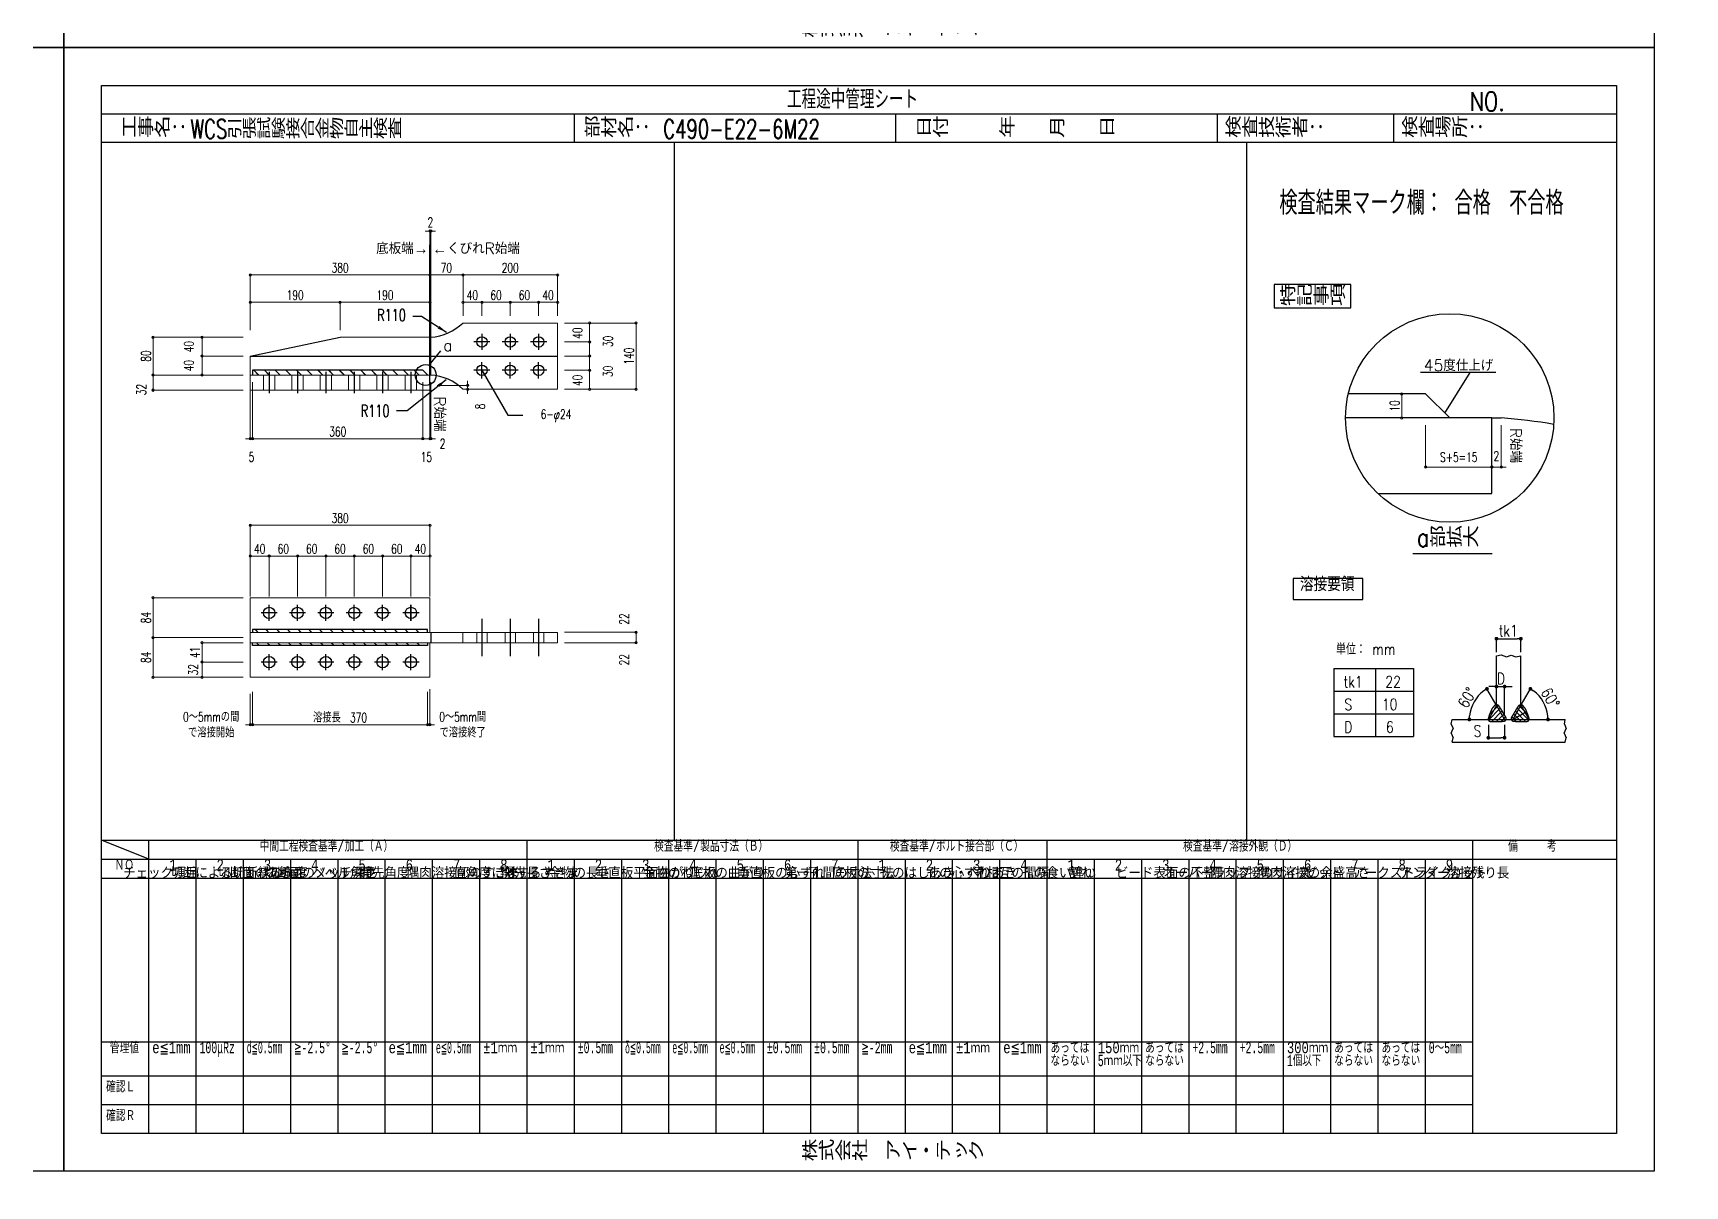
# Paper-space layout 'E22_1' of a CAD drawing. Header units: millimetres. Extents: x 0 to 16.1, y 0 to 11.3.
# The model-space entities are those that its viewports show. They can reach past a viewport. Long polylines and large blocks are cut down to what shows.
import ezdxf
from ezdxf.enums import TextEntityAlignment as Align

# ---------------------------------------------------------------- set-up
doc = ezdxf.new("R2010")
doc.units = ezdxf.units.MM
doc.header["$LTSCALE"] = 5
for name, pattern in [('ACAD_ISO03W100', [30, 12, -18]), ('CENTER1', [10, 6.25, -1.25, 1.25, -1.25]), ('DASHED', [7.5, 6, -1.5]), ('JIS_08_50', [53, 50, -1.125, 0.75, -1.125])]:
    doc.linetypes.add(name, pattern=pattern)
doc.layers.get('0').update_dxf_attribs({"color": 255})
doc.layers.get('DEFPOINTS').update_dxf_attribs({"color": 255})
for name, color, linetype in [('CENTER', 2, 'JIS_08_50'), ('LAYER6', 7, 'Continuous'), ('SUNPO', 4, 'Continuous'), ('寸法', 4, 'Continuous'), ('文字', 7, 'Continuous'), ('溶接', 241, 'Continuous'), ('補助線', 7, 'ACAD_ISO03W100'), ('金物', 142, 'Continuous')]:
    doc.layers.add(name, color=color, linetype=linetype)
doc.layers.get('SUNPO').off()
doc.styles.add('04setumei', font='simplex.shx', dxfattribs={"width": 0.7, "height": 2.5, "bigfont": 'extfont2.shx'})
doc.styles.add('DLSTANDARD1', font='monotxt.shx', dxfattribs={"width": 0.6, "bigfont": 'extfont'})
doc.styles.add('KANJI', font='simplex.shx', dxfattribs={"width": 0.7, "bigfont": 'extfont2.shx'})
doc.styles.get("Standard").update_dxf_attribs({"font": 'simplex.shx', "width": 0.7, "height": 2.5, "bigfont": '@extfont2.shx'})
doc.styles.add('SUNPOU', font='simplex.shx', dxfattribs={"width": 0.7, "bigfont": 'extfont2.shx'})
doc.styles.add('TATEGAKI', font='txt', dxfattribs={"bigfont": 'bigfont.shx'})
doc.dimstyles.new('コピー(2) - Standard', dxfattribs={"dimtxt": 25, "dimasz": 20, "dimexe": 0.18, "dimexo": 0.0625, "dimgap": 15, "dimtad": 1, "dimdec": 0, "dimzin": 0, "dimdsep": 46, "dimtxsty": 'Standard', "dimblk": 'DOTSMALL', "dimcen": 0.09, "dimadec": 0, "dimazin": 0, "dimtfac": 1, "dimtdec": 0, "dimtofl": 0, "dimtmove": 0, "dimatfit": 3, "dimfxl": 0, "dimtolj": 1, "dimtzin": 0, "dimarcsym": 0})
doc.dimstyles.new('一般寸法-小さめ', dxfattribs={"dimscale": 10, "dimtxt": 2, "dimasz": 0.5, "dimexe": 0.125, "dimexo": 1.5, "dimgap": 0.5, "dimtad": 1, "dimtxsty": 'KANJI', "dimblk": 'ORIGIN', "dimcen": 0, "dimclrd": 256, "dimclre": 256, "dimclrt": 256, "dimadec": 0, "dimazin": 0, "dimtfac": 1, "dimtmove": 2, "dimatfit": 2, "dimfxl": 0, "dimtolj": 2, "dimlwd": 5, "dimlwe": 5, "dimarcsym": 0})

psp = doc.layouts.new('E22_1')

msp = doc.modelspace()

# ---------------------------------------------------------------- texts
at = {"color": 0, "linetype": 'Continuous', "ltscale": 6, "style": 'DLSTANDARD1', "width": 0.875}
msp.add_text('溶接要領', height=30, dxfattribs=at).set_placement((5978.567, 11877.972), align=Align.BOTTOM_LEFT)
at = {"layer": 'LAYER6', "color": 0, "linetype": 'Continuous', "lineweight": -3, "width": 0.8}
for s, p in [('株式会社\u3000アイ・テック', (4924.093, 13059.134)), ('NO.', (6337.789, 12902.589)), ('工事名：', (3484.009, 12847.306)), ('部材名：', (4463.834, 12847.306)), ('日付\u3000\u3000\u3000年\u3000\u3000月\u3000\u3000日', (5165.219, 12847.306)), ('検査技術者：', (5819.744, 12847.306)), ('検査場所：', (6193.044, 12847.306)), ('特記事項', (5935.011, 12491.813)), ('a部拡大', (6225.95, 11980.809)), ('株式会社\u3000アイ・テック', (4924.093, 10683.134)), ('株式会社\u3000アイ・テック', (4924.093, 10683.134))]:
    msp.add_text(s, height=40, dxfattribs=at).set_placement(p)
at = {"layer": 'LAYER6', "color": 0, "linetype": 'Continuous', "lineweight": -3, "style": 'SUNPOU', "width": 0.7}
for s, height, p in [('工程途中管理シート', 40, (4893.829, 12907.306)), ('検査結果マーク欄： 合格\u3000不合格', 50, (5935.011, 12683.176))]:
    msp.add_text(s, height=height, dxfattribs=at).set_placement(p)
at = {"layer": 'LAYER6', "color": 0, "linetype": 'Continuous', "lineweight": -3, "char_height": 40, "attachment_point": 1}
for s, insert, width in [('WCS引張試験接合金物自主検査', (3631.858, 12884.477), 924.29947), ('C490-E22-6M22 ', (4631.858, 12884.477), 435.25964)]:
    msp.add_mtext(s, dxfattribs=dict(at, insert=insert, width=width))
at = {"layer": '寸法', "ltscale": 4, "style": 'SUNPOU'}
for s, p in [('底板端→', (4024.814, 12599.94)), ('←くびれR始端', (4143.524, 12599.94))]:
    msp.add_text(s, height=24, dxfattribs=at).set_placement(p)
for s, p in [('a', (4186.272, 12406.891)), ('45度仕上げ', (6387.51, 12364.62))]:
    msp.add_text(s, height=24, dxfattribs=at).set_placement(p, align=Align.MIDDLE_RIGHT)
for p in [(4147.024, 12298.997), (6423.186, 12232.544)]:
    msp.add_text('R始端', height=24, rotation=270, dxfattribs=at).set_placement(p)
at = {"layer": '寸法', "style": '04setumei', "width": 0.8}
for s, p in [('tk1', (6399.205, 11791.443)), ('単位： mm', (6054.878, 11752.558)), ('D', (6395.032, 11690.289)), ('S', (6346.084, 11579.305))]:
    msp.add_text(s, height=24, dxfattribs=at).set_placement(p)
for s, p in [('tk1', (6090.961, 11695.52)), ('22', (6175.761, 11695.52)), ('S', (6080.904, 11647.52)), ('10', (6168.446, 11647.52)), ('D', (6080.904, 11599.52)), ('6', (6168.904, 11599.52))]:
    msp.add_text(s, height=24, dxfattribs=at).set_placement(p, align=Align.MIDDLE)
for rotation, p in [(60.00014, (6331.992, 11637.277)), (299.99986, (6487.19, 11673.887))]:
    msp.add_text('60°', height=24, rotation=rotation, dxfattribs=at).set_placement(p)
at = {"layer": '寸法', "width": 98.97993}
for s, insert, char_height, attachment_point in [('\\A1;R110', (4087.604, 12458.433), 25, 9), ('R110', (4052.845, 12281.034), 25, 3), ('6-φ24', (4437.563, 12271.184), 20, 3)]:
    msp.add_mtext(s, dxfattribs=dict(at, insert=insert, char_height=char_height, attachment_point=attachment_point))
at = {"layer": '文字', "color": 0, "linetype": 'Continuous', "ltscale": 6, "style": 'DLSTANDARD1'}
for s, width, p in [('中間工程検査基準/加工（Ａ）', 0.74375, (3778.447, 11328.954)), ('検査基準/製品寸法（Ｂ）', 0.74375, (4612.562, 11328.954)), ('検査基準/ボルト接合部（Ｃ）', 0.74375, (5111.39, 11328.954)), ('検査基準/溶接外観（Ｄ）', 0.74375, (5731.439, 11328.954)), ('備\u3000\u3000\u3000考', 0.74375, (6419.016, 11328.954)), ('ＮＯ', 0.74375, (3471.463, 11288.954)), ('1', 0.74375, (3587.207, 11288.954)), ('2', 0.74375, (3687.207, 11288.954)), ('3', 0.74375, (3787.207, 11288.954)), ('4', 0.74375, (3887.207, 11288.954)), ('5', 0.74375, (3987.207, 11288.954)), ('6', 0.74375, (4087.207, 11288.954)), ('7', 0.74375, (4187.207, 11288.954)), ('1', 0.74375, (4387.207, 11288.954)), ('2', 0.74375, (4487.207, 11288.954)), ('3', 0.74375, (4587.207, 11288.954)), ('4', 0.74375, (4687.207, 11288.954)), ('5', 0.74375, (4787.207, 11288.954)), ('6', 0.74375, (4887.207, 11288.954)), ('7', 0.74375, (4987.207, 11288.954)), ('1', 0.74375, (5087.207, 11288.954)), ('2', 0.74375, (5187.207, 11288.954)), ('3', 0.74375, (5287.207, 11288.954)), ('4', 0.74375, (5387.207, 11288.954)), ('1', 0.74375, (5487.207, 11288.954)), ('2', 0.74375, (5587.207, 11288.954)), ('3', 0.74375, (5687.207, 11288.954)), ('4', 0.74375, (5787.207, 11288.954)), ('5', 0.74375, (5887.207, 11288.954)), ('6', 0.74375, (5987.207, 11288.954)), ('7', 0.74375, (6087.207, 11288.954)), ('8', 0.74375, (6187.207, 11288.954)), ('管理値', 0.74375, (3461.648, 10902.664)), ('e≦1mm', 0.74375, (3551.094, 10902.664)), ('100μRz', 0.6, (3651.094, 10902.664)), ('d≦0.5mm', 0.5, (3751.094, 10902.664)), ('≧-2.5°', 0.6, (3851.094, 10902.664)), ('≧-2.5°', 0.6, (3951.094, 10902.664)), ('e≦1mm', 0.74375, (4051.094, 10902.664)), ('e≦0.5mm', 0.5, (4151.094, 10902.664)), ('±1ｍｍ', 0.74375, (4351.094, 10902.664)), ('±0.5mm', 0.6, (4451.094, 10902.664)), ('δ≦0.5mm', 0.5, (4551.094, 10902.664)), ('e≦0.5mm', 0.5, (4651.094, 10902.664)), ('e≦0.5mm', 0.5, (4751.094, 10902.664)), ('±0.5mm', 0.6, (4851.094, 10902.664)), ('±0.5mm', 0.6, (4951.094, 10902.664)), ('≧-2mm', 0.6, (5051.094, 10902.664)), ('e≦1mm', 0.74375, (5151.094, 10902.664)), ('±1ｍｍ', 0.74375, (5251.094, 10902.664)), ('e≦1mm', 0.74375, (5351.094, 10902.664)), ('ならない', 0.74375, (5451.094, 10875.46)), ('あっては', 0.74375, (5451.094, 10902.664)), ('5ｍｍ以下', 0.6, (5551.094, 10875.46)), ('150ｍｍ', 0.74375, (5551.094, 10902.664)), ('ならない', 0.74375, (5651.094, 10875.46)), ('あっては', 0.74375, (5651.094, 10902.664)), ('+2.5mm', 0.6, (5751.094, 10902.664)), ('+2.5mm', 0.6, (5851.094, 10902.664)), ('1個以下', 0.6, (5951.094, 10875.46)), ('300ｍｍ', 0.74375, (5951.094, 10902.664)), ('ならない', 0.74375, (6051.094, 10875.46)), ('あっては', 0.74375, (6051.094, 10902.664)), ('ならない', 0.74375, (6151.094, 10875.46)), ('あっては', 0.74375, (6151.094, 10902.664)), ('確認Ｌ', 0.74375, (3453.522, 10819.972)), ('確認Ｒ', 0.74375, (3453.522, 10759.004))]:
    msp.add_text(s, height=24, dxfattribs=dict(at, width=width)).set_placement(p, align=Align.BOTTOM_LEFT)
at = {"layer": '文字', "color": 0, "linetype": 'Continuous', "ltscale": 6, "style": 'TATEGAKI'}
for s, p in [('チェック項目', (3489.476, 11272.052)), ('切断による切断縁の角度', (3589.476, 11272.052)), ('切断面のあらさ', (3689.476, 11272.052)), ('切断面のノッチ深さ', (3789.476, 11272.052)), ('ベベル角度', (3889.476, 11272.052)), ('開先角度', (3989.476, 11272.052)), ('隅肉溶接部のすきま', (4089.476, 11272.052)), ('直角度に対するすきま', (4189.476, 11272.052)), ('金物の長さ', (4389.476, 11272.052)), ('垂直板平面曲がり', (4489.476, 11272.052)), ('金物のねじれ', (4589.476, 11272.052)), ('底板の曲がり', (4689.476, 11272.052)), ('垂直板の心ずれ', (4789.476, 11272.052)), ('第一孔間の寸法', (4889.476, 11272.052)), ('底板の寸法', (4989.476, 11272.052)), ('孔のはしあき・へりあき', (5089.476, 11272.052)), ('孔の心ずれ', (5189.476, 11272.052)), ('孔相互の間隔', (5289.476, 11272.052)), ('孔の食い違い', (5389.476, 11272.052)), ('割れ', (5489.476, 11272.052)), ('ビード表面の不整', (5589.476, 11272.052)), ('オーバーラップ', (5689.476, 11272.052)), ('隅肉溶接のサイズ', (5789.476, 11272.052)), ('隅肉溶接の余盛高さ', (5889.476, 11272.052)), ('ピット', (5989.476, 11272.052)), ('アークストライク', (6089.476, 11272.052)), ('アンダーカット', (6189.476, 11272.052))]:
    msp.add_text(s, height=24, dxfattribs=at).set_placement(p, align=Align.BOTTOM_LEFT)
at = {"layer": '文字', "color": 1, "linetype": 'Continuous', "ltscale": 6, "style": 'DLSTANDARD1'}
for s, width, p in [('8', 0.74375, (4287.207, 11288.954)), ('9', 0.74375, (6287.207, 11288.954)), ('±1ｍｍ', 0.74375, (4251.094, 10902.664)), ('0～5mm', 0.6, (6251.094, 10902.664))]:
    msp.add_text(s, height=24, dxfattribs=dict(at, width=width)).set_placement(p, align=Align.BOTTOM_LEFT)
at = {"layer": '文字', "color": 1, "linetype": 'Continuous', "ltscale": 6, "style": 'TATEGAKI'}
for s, p in [('開先長さ', (4289.476, 11272.052)), ('溶接残り長', (6289.476, 11272.052))]:
    msp.add_text(s, height=24, dxfattribs=at).set_placement(p, align=Align.BOTTOM_LEFT)

# ---------------------------------------------------------------- blocks, each defined once
blk = doc.blocks.new('_Dot')
at = {"color": 0, "linetype": 'ByBlock', "lineweight": -2}
blk.add_line((-0.5, 0), (-1, 0), dxfattribs=at)
at = {"color": 0, "linetype": 'ByBlock', "const_width": 0.5}
blk.add_lwpolyline([(-0.25, 0, 1), (0.25, 0, 1)], format="xyb", close=True, dxfattribs=at)
blk = doc.blocks.new('_Origin')
at = {"color": 0, "linetype": 'ByBlock', "lineweight": -2}
blk.add_line((0, 0), (-1, 0), dxfattribs=at)
blk.add_circle((0, 0), 0.5, dxfattribs=at)
blk = doc.blocks.new('*D1255')
at = {"layer": 'DEFPOINTS', "color": 0, "ltscale": 4, "transparency": 16777216}
for p in [(6244.5, 12253.3), (6384.5, 12253.3), (6384.5, 12149.6)]:
    blk.add_point(p, dxfattribs=at)
at = {"layer": '寸法', "lineweight": 5, "ltscale": 4, "transparency": 16777216}
for p, q in [((6244.5, 12238.3), (6244.5, 12148.3)), ((6384.5, 12238.3), (6384.5, 12148.3)), ((6249.5, 12149.6), (6379.5, 12149.6))]:
    blk.add_line(p, q, dxfattribs=at)
at = {"layer": '寸法', "lineweight": 5, "ltscale": 4, "transparency": 16777216, "xscale": 5, "yscale": 5, "zscale": 5, "rotation": 180}
blk.add_blockref('_Origin', (6244.5, 12149.6), dxfattribs=at)
at = {"layer": '寸法', "lineweight": 5, "ltscale": 4, "transparency": 16777216, "xscale": 5, "yscale": 5, "zscale": 5}
blk.add_blockref('_Origin', (6384.5, 12149.6), dxfattribs=at)
at = {"layer": '寸法', "ltscale": 4, "transparency": 16777216, "insert": (6314.5, 12170.4), "char_height": 20, "attachment_point": 5, "style": 'KANJI'}
blk.add_mtext('\\A2;S+5=15', dxfattribs=at)
blk = doc.blocks.new('*D1256')
at = {"layer": 'DEFPOINTS', "color": 0, "ltscale": 4, "transparency": 16777216}
for p in [(6384.5, 12253.3), (6404.5, 12253.3), (6404.5, 12149.6)]:
    blk.add_point(p, dxfattribs=at)
at = {"layer": '寸法', "lineweight": 5, "ltscale": 4, "transparency": 16777216}
for p, q in [((6384.5, 12238.3), (6384.5, 12148.3)), ((6404.5, 12238.3), (6404.5, 12148.3)), ((6379.5, 12149.6), (6374.5, 12149.6)), ((6384.5, 12149.6), (6404.5, 12149.6)), ((6409.5, 12149.6), (6414.5, 12149.6))]:
    blk.add_line(p, q, dxfattribs=at)
at = {"layer": '寸法', "lineweight": 5, "ltscale": 4, "transparency": 16777216, "xscale": 5, "yscale": 5, "zscale": 5}
blk.add_blockref('_Origin', (6384.5, 12149.6), dxfattribs=at)
at = {"layer": '寸法', "lineweight": 5, "ltscale": 4, "transparency": 16777216, "xscale": 5, "yscale": 5, "zscale": 5, "rotation": 180}
blk.add_blockref('_Origin', (6404.5, 12149.6), dxfattribs=at)
at = {"layer": '寸法', "ltscale": 4, "transparency": 16777216, "insert": (6394.1, 12172.6), "char_height": 20, "attachment_point": 5, "style": 'KANJI'}
blk.add_mtext('\\A2;2', dxfattribs=at)
blk = doc.blocks.new('*D1257')
at = {"layer": 'DEFPOINTS', "color": 0, "transparency": 16777216}
for p in [(4408.4, 12454.1), (4408.4, 12414.1), (4476, 12414.1)]:
    blk.add_point(p, dxfattribs=at)
at = {"layer": '寸法', "lineweight": 5, "transparency": 16777216}
for p, q in [((4423.4, 12454.1), (4477.3, 12454.1)), ((4476, 12449.1), (4476, 12419.1)), ((4423.4, 12414.1), (4477.3, 12414.1))]:
    blk.add_line(p, q, dxfattribs=at)
at = {"layer": '寸法', "lineweight": 5, "transparency": 16777216, "xscale": 5, "yscale": 5, "zscale": 5}
for p, rotation in [((4476, 12454.1), 90), ((4476, 12414.1), 270)]:
    blk.add_blockref('_Origin', p, dxfattribs=dict(at, rotation=rotation))
at = {"layer": '寸法', "transparency": 16777216, "insert": (4450.6, 12432.6), "char_height": 20, "attachment_point": 5, "rotation": 90, "style": 'KANJI'}
blk.add_mtext('\\A2;40', dxfattribs=at)
blk = doc.blocks.new('_DotSmall')
at = {"color": 0, "linetype": 'ByBlock', "const_width": 0.5}
blk.add_lwpolyline([(-0.0625, 0, 1), (0.0625, 0, 1)], format="xyb", close=True, dxfattribs=at)
blk = doc.blocks.new('*D1258')
at = {"layer": 'DEFPOINTS', "color": 0, "transparency": 16777216}
for p in [(4408.4, 12454.1), (4574.5, 12454.1), (4408.4, 12314.1)]:
    blk.add_point(p, dxfattribs=at)
at = {"layer": '寸法', "lineweight": 5, "transparency": 16777216}
for p, q in [((4423.4, 12454.1), (4575.8, 12454.1)), ((4574.5, 12319.1), (4574.5, 12449.1)), ((4423.4, 12314.1), (4575.8, 12314.1))]:
    blk.add_line(p, q, dxfattribs=at)
at = {"layer": '寸法', "lineweight": 5, "transparency": 16777216, "xscale": 5, "yscale": 5, "zscale": 5}
for p, rotation in [((4574.5, 12454.1), 90), ((4574.5, 12314.1), 270)]:
    blk.add_blockref('_Origin', p, dxfattribs=dict(at, rotation=rotation))
at = {"layer": '寸法', "transparency": 16777216, "insert": (4559.5, 12384.1), "char_height": 20, "attachment_point": 5, "rotation": 90, "style": 'KANJI'}
blk.add_mtext('\\A2;140', dxfattribs=at)
blk = doc.blocks.new('*D1259')
at = {"layer": 'DEFPOINTS', "color": 0, "transparency": 16777216}
for p in [(3553, 12424.1), (3758.4, 12424.1), (3758.4, 12344.1)]:
    blk.add_point(p, dxfattribs=at)
at = {"layer": '寸法', "lineweight": 5, "transparency": 16777216}
for p, q in [((3743.4, 12424.1), (3551.7, 12424.1)), ((3553, 12349.1), (3553, 12419.1)), ((3743.4, 12344.1), (3551.7, 12344.1))]:
    blk.add_line(p, q, dxfattribs=at)
at = {"layer": '寸法', "lineweight": 5, "transparency": 16777216, "xscale": 5, "yscale": 5, "zscale": 5}
for p, rotation in [((3553, 12424.1), 90), ((3553, 12344.1), 270)]:
    blk.add_blockref('_Origin', p, dxfattribs=dict(at, rotation=rotation))
at = {"layer": '寸法', "transparency": 16777216, "insert": (3538, 12384.1), "char_height": 20, "attachment_point": 5, "rotation": 90, "style": 'KANJI'}
blk.add_mtext('\\A2;80', dxfattribs=at)
blk = doc.blocks.new('*D1289')
at = {"layer": 'DEFPOINTS', "color": 0, "transparency": 16777216}
for p in [(3553, 12344.1), (3758.4, 12344.1), (3758.4, 12312.1)]:
    blk.add_point(p, dxfattribs=at)
at = {"layer": '寸法', "lineweight": 5, "transparency": 16777216}
for p, q in [((3743.4, 12344.1), (3551.7, 12344.1)), ((3553, 12317.1), (3553, 12339.1)), ((3743.4, 12312.1), (3551.7, 12312.1))]:
    blk.add_line(p, q, dxfattribs=at)
at = {"layer": '寸法', "lineweight": 5, "transparency": 16777216, "xscale": 5, "yscale": 5, "zscale": 5}
for p, rotation in [((3553, 12344.1), 90), ((3553, 12312.1), 270)]:
    blk.add_blockref('_Origin', p, dxfattribs=dict(at, rotation=rotation))
at = {"layer": '寸法', "transparency": 16777216, "insert": (3528, 12313.4), "char_height": 20, "attachment_point": 5, "rotation": 90, "style": 'KANJI'}
blk.add_mtext('\\A2;32', dxfattribs=at)
blk = doc.blocks.new('*D1260')
at = {"layer": 'DEFPOINTS', "color": 0, "transparency": 16777216}
for p in [(4138.4, 12555.9), (3758.4, 12424.1), (4138.4, 12424.1)]:
    blk.add_point(p, dxfattribs=at)
at = {"layer": '寸法', "lineweight": 5, "transparency": 16777216}
for p, q in [((3758.4, 12439.1), (3758.4, 12557.2)), ((3763.4, 12555.9), (4133.4, 12555.9)), ((4138.4, 12439.1), (4138.4, 12557.2))]:
    blk.add_line(p, q, dxfattribs=at)
at = {"layer": '寸法', "lineweight": 5, "transparency": 16777216, "xscale": 5, "yscale": 5, "zscale": 5, "rotation": 180}
blk.add_blockref('_Origin', (3758.4, 12555.9), dxfattribs=at)
at = {"layer": '寸法', "lineweight": 5, "transparency": 16777216, "xscale": 5, "yscale": 5, "zscale": 5}
blk.add_blockref('_Origin', (4138.4, 12555.9), dxfattribs=at)
at = {"layer": '寸法', "transparency": 16777216, "insert": (3948.4, 12570.9), "char_height": 20, "attachment_point": 5, "style": 'KANJI'}
blk.add_mtext('\\A2;380', dxfattribs=at)
blk = doc.blocks.new('*D1261')
at = {"layer": 'DEFPOINTS', "color": 0, "transparency": 16777216}
for p in [(4138.4, 12555.9), (4208.4, 12454.1), (4138.4, 12424.1)]:
    blk.add_point(p, dxfattribs=at)
at = {"layer": '寸法', "lineweight": 5, "transparency": 16777216}
for p, q in [((4138.4, 12439.1), (4138.4, 12557.2)), ((4203.4, 12555.9), (4143.4, 12555.9)), ((4208.4, 12469.1), (4208.4, 12557.2))]:
    blk.add_line(p, q, dxfattribs=at)
at = {"layer": '寸法', "lineweight": 5, "transparency": 16777216, "xscale": 5, "yscale": 5, "zscale": 5, "rotation": 180}
blk.add_blockref('_Origin', (4138.4, 12555.9), dxfattribs=at)
at = {"layer": '寸法', "lineweight": 5, "transparency": 16777216, "xscale": 5, "yscale": 5, "zscale": 5}
blk.add_blockref('_Origin', (4208.4, 12555.9), dxfattribs=at)
at = {"layer": '寸法', "transparency": 16777216, "insert": (4173.4, 12570.9), "char_height": 20, "attachment_point": 5, "style": 'KANJI'}
blk.add_mtext('\\A2;70', dxfattribs=at)
blk = doc.blocks.new('*D1290')
at = {"layer": 'DEFPOINTS', "color": 0, "transparency": 16777216}
for p in [(4408.4, 12555.9), (4208.4, 12454.1), (4408.4, 12454.1)]:
    blk.add_point(p, dxfattribs=at)
at = {"layer": '寸法', "lineweight": 5, "transparency": 16777216}
for p, q in [((4208.4, 12469.1), (4208.4, 12557.2)), ((4213.4, 12555.9), (4403.4, 12555.9)), ((4408.4, 12469.1), (4408.4, 12557.2))]:
    blk.add_line(p, q, dxfattribs=at)
at = {"layer": '寸法', "lineweight": 5, "transparency": 16777216, "xscale": 5, "yscale": 5, "zscale": 5, "rotation": 180}
blk.add_blockref('_Origin', (4208.4, 12555.9), dxfattribs=at)
at = {"layer": '寸法', "lineweight": 5, "transparency": 16777216, "xscale": 5, "yscale": 5, "zscale": 5}
blk.add_blockref('_Origin', (4408.4, 12555.9), dxfattribs=at)
at = {"layer": '寸法', "transparency": 16777216, "insert": (4308.4, 12570.9), "char_height": 20, "attachment_point": 5, "style": 'KANJI'}
blk.add_mtext('\\A2;200', dxfattribs=at)
blk = doc.blocks.new('*D1262')
at = {"layer": 'DEFPOINTS', "color": 0, "transparency": 16777216}
for p in [(4408.4, 12354.1), (4408.4, 12314.1), (4476, 12314.1)]:
    blk.add_point(p, dxfattribs=at)
at = {"layer": '寸法', "lineweight": 5, "transparency": 16777216}
for p, q in [((4423.4, 12354.1), (4477.3, 12354.1)), ((4476, 12349.1), (4476, 12319.1)), ((4423.4, 12314.1), (4477.3, 12314.1))]:
    blk.add_line(p, q, dxfattribs=at)
at = {"layer": '寸法', "lineweight": 5, "transparency": 16777216, "xscale": 5, "yscale": 5, "zscale": 5}
for p, rotation in [((4476, 12354.1), 90), ((4476, 12314.1), 270)]:
    blk.add_blockref('_Origin', p, dxfattribs=dict(at, rotation=rotation))
at = {"layer": '寸法', "transparency": 16777216, "insert": (4450.6, 12332.6), "char_height": 20, "attachment_point": 5, "rotation": 90, "style": 'KANJI'}
blk.add_mtext('\\A2;40', dxfattribs=at)
blk = doc.blocks.new('*D1263')
at = {"layer": 'DEFPOINTS', "color": 0, "transparency": 16777216}
for p in [(3656.6, 12384.1), (3758.4, 12384.1), (3758.4, 12344.1)]:
    blk.add_point(p, dxfattribs=at)
at = {"layer": '寸法', "lineweight": 5, "transparency": 16777216}
for p, q in [((3743.4, 12384.1), (3655.3, 12384.1)), ((3656.6, 12349.1), (3656.6, 12379.1)), ((3743.4, 12344.1), (3655.3, 12344.1))]:
    blk.add_line(p, q, dxfattribs=at)
at = {"layer": '寸法', "lineweight": 5, "transparency": 16777216, "xscale": 5, "yscale": 5, "zscale": 5}
for p, rotation in [((3656.6, 12384.1), 90), ((3656.6, 12344.1), 270)]:
    blk.add_blockref('_Origin', p, dxfattribs=dict(at, rotation=rotation))
at = {"layer": '寸法', "transparency": 16777216, "insert": (3628.4, 12364.1), "char_height": 20, "attachment_point": 5, "rotation": 90, "style": 'KANJI'}
blk.add_mtext('\\A2;40', dxfattribs=at)
blk = doc.blocks.new('*D1264')
at = {"layer": 'DEFPOINTS', "color": 0, "transparency": 16777216}
for p in [(3656.6, 12424.1), (3758.4, 12424.1), (3758.4, 12384.1)]:
    blk.add_point(p, dxfattribs=at)
at = {"layer": '寸法', "lineweight": 5, "transparency": 16777216}
for p, q in [((3743.4, 12424.1), (3655.3, 12424.1)), ((3656.6, 12389.1), (3656.6, 12419.1)), ((3743.4, 12384.1), (3655.3, 12384.1))]:
    blk.add_line(p, q, dxfattribs=at)
at = {"layer": '寸法', "lineweight": 5, "transparency": 16777216, "xscale": 5, "yscale": 5, "zscale": 5}
for p, rotation in [((3656.6, 12424.1), 90), ((3656.6, 12384.1), 270)]:
    blk.add_blockref('_Origin', p, dxfattribs=dict(at, rotation=rotation))
at = {"layer": '寸法', "transparency": 16777216, "insert": (3628.4, 12404.1), "char_height": 20, "attachment_point": 5, "rotation": 90, "style": 'KANJI'}
blk.add_mtext('\\A2;40', dxfattribs=at)
blk = doc.blocks.new('*D1291')
at = {"layer": 'DEFPOINTS', "color": 0, "transparency": 16777216}
for p in [(4138.4, 12322.1), (4208.4, 12314.1), (4218, 12314.1)]:
    blk.add_point(p, dxfattribs=at)
at = {"layer": '寸法', "lineweight": 5, "transparency": 16777216}
for p, q in [((4153.4, 12322.1), (4219.3, 12322.1)), ((4218, 12327.1), (4218, 12332.1)), ((4218, 12322.1), (4218, 12314.1)), ((4218, 12309.1), (4218, 12304.1)), ((4223.4, 12314.1), (4219.3, 12314.1))]:
    blk.add_line(p, q, dxfattribs=at)
at = {"layer": '寸法', "lineweight": 5, "transparency": 16777216, "xscale": 5, "yscale": 5, "zscale": 5}
for p, rotation in [((4218, 12322.1), 270), ((4218, 12314.1), 90)]:
    blk.add_blockref('_Origin', p, dxfattribs=dict(at, rotation=rotation))
at = {"layer": '寸法', "transparency": 16777216, "insert": (4244.8, 12277.7), "char_height": 20, "attachment_point": 5, "rotation": 90, "style": 'KANJI'}
blk.add_mtext('\\A2;8', dxfattribs=at)
blk = doc.blocks.new('*D1265')
at = {"layer": 'DEFPOINTS', "color": 0, "transparency": 16777216}
for p in [(4138.4, 12498.1), (3948.4, 12424.1), (4138.4, 12424.1)]:
    blk.add_point(p, dxfattribs=at)
at = {"layer": '寸法', "lineweight": 5, "transparency": 16777216}
for p, q in [((3948.4, 12439.1), (3948.4, 12499.4)), ((3953.4, 12498.1), (4133.4, 12498.1)), ((4138.4, 12439.1), (4138.4, 12499.4))]:
    blk.add_line(p, q, dxfattribs=at)
at = {"layer": '寸法', "lineweight": 5, "transparency": 16777216, "xscale": 5, "yscale": 5, "zscale": 5, "rotation": 180}
blk.add_blockref('_Origin', (3948.4, 12498.1), dxfattribs=at)
at = {"layer": '寸法', "lineweight": 5, "transparency": 16777216, "xscale": 5, "yscale": 5, "zscale": 5}
blk.add_blockref('_Origin', (4138.4, 12498.1), dxfattribs=at)
at = {"layer": '寸法', "transparency": 16777216, "insert": (4043.4, 12513.1), "char_height": 20, "attachment_point": 5, "style": 'KANJI'}
blk.add_mtext('\\A2;190', dxfattribs=at)
blk = doc.blocks.new('*D1266')
at = {"layer": 'DEFPOINTS', "color": 0, "transparency": 16777216}
for p in [(3948.4, 12498.1), (3758.4, 12424.1), (3948.4, 12424.1)]:
    blk.add_point(p, dxfattribs=at)
at = {"layer": '寸法', "lineweight": 5, "transparency": 16777216}
for p, q in [((3758.4, 12439.1), (3758.4, 12499.4)), ((3763.4, 12498.1), (3943.4, 12498.1)), ((3948.4, 12439.1), (3948.4, 12499.4))]:
    blk.add_line(p, q, dxfattribs=at)
at = {"layer": '寸法', "lineweight": 5, "transparency": 16777216, "xscale": 5, "yscale": 5, "zscale": 5, "rotation": 180}
blk.add_blockref('_Origin', (3758.4, 12498.1), dxfattribs=at)
at = {"layer": '寸法', "lineweight": 5, "transparency": 16777216, "xscale": 5, "yscale": 5, "zscale": 5}
blk.add_blockref('_Origin', (3948.4, 12498.1), dxfattribs=at)
at = {"layer": '寸法', "transparency": 16777216, "insert": (3853.4, 12513.1), "char_height": 20, "attachment_point": 5, "style": 'KANJI'}
blk.add_mtext('\\A2;190', dxfattribs=at)
blk = doc.blocks.new('*D1267')
at = {"layer": 'DEFPOINTS', "color": 0, "transparency": 16777216}
for p in [(4248.4, 12498.1), (4208.4, 12454.1), (4248.4, 12454.1)]:
    blk.add_point(p, dxfattribs=at)
at = {"layer": '寸法', "lineweight": 5, "transparency": 16777216}
for p, q in [((4208.4, 12469.1), (4208.4, 12499.4)), ((4213.4, 12498.1), (4243.4, 12498.1)), ((4248.4, 12469.1), (4248.4, 12499.4))]:
    blk.add_line(p, q, dxfattribs=at)
at = {"layer": '寸法', "lineweight": 5, "transparency": 16777216, "xscale": 5, "yscale": 5, "zscale": 5, "rotation": 180}
blk.add_blockref('_Origin', (4208.4, 12498.1), dxfattribs=at)
at = {"layer": '寸法', "lineweight": 5, "transparency": 16777216, "xscale": 5, "yscale": 5, "zscale": 5}
blk.add_blockref('_Origin', (4248.4, 12498.1), dxfattribs=at)
at = {"layer": '寸法', "transparency": 16777216, "insert": (4228.4, 12513.1), "char_height": 20, "attachment_point": 5, "style": 'KANJI'}
blk.add_mtext('\\A2;40', dxfattribs=at)
blk = doc.blocks.new('*D1268')
at = {"layer": 'DEFPOINTS', "color": 0, "transparency": 16777216}
for p in [(4368.4, 12498.1), (4308.4, 12454.1), (4368.4, 12454.1)]:
    blk.add_point(p, dxfattribs=at)
at = {"layer": '寸法', "lineweight": 5, "transparency": 16777216}
for p, q in [((4308.4, 12469.1), (4308.4, 12499.4)), ((4313.4, 12498.1), (4363.4, 12498.1)), ((4368.4, 12469.1), (4368.4, 12499.4))]:
    blk.add_line(p, q, dxfattribs=at)
at = {"layer": '寸法', "lineweight": 5, "transparency": 16777216, "xscale": 5, "yscale": 5, "zscale": 5, "rotation": 180}
blk.add_blockref('_Origin', (4308.4, 12498.1), dxfattribs=at)
at = {"layer": '寸法', "lineweight": 5, "transparency": 16777216, "xscale": 5, "yscale": 5, "zscale": 5}
blk.add_blockref('_Origin', (4368.4, 12498.1), dxfattribs=at)
at = {"layer": '寸法', "transparency": 16777216, "insert": (4338.4, 12513.1), "char_height": 20, "attachment_point": 5, "style": 'KANJI'}
blk.add_mtext('\\A2;60', dxfattribs=at)
blk = doc.blocks.new('*D1269')
at = {"layer": 'DEFPOINTS', "color": 0, "transparency": 16777216}
for p in [(4308.4, 12498.1), (4248.4, 12454.1), (4308.4, 12454.1)]:
    blk.add_point(p, dxfattribs=at)
at = {"layer": '寸法', "lineweight": 5, "transparency": 16777216}
for p, q in [((4248.4, 12469.1), (4248.4, 12499.4)), ((4253.4, 12498.1), (4303.4, 12498.1)), ((4308.4, 12469.1), (4308.4, 12499.4))]:
    blk.add_line(p, q, dxfattribs=at)
at = {"layer": '寸法', "lineweight": 5, "transparency": 16777216, "xscale": 5, "yscale": 5, "zscale": 5, "rotation": 180}
blk.add_blockref('_Origin', (4248.4, 12498.1), dxfattribs=at)
at = {"layer": '寸法', "lineweight": 5, "transparency": 16777216, "xscale": 5, "yscale": 5, "zscale": 5}
blk.add_blockref('_Origin', (4308.4, 12498.1), dxfattribs=at)
at = {"layer": '寸法', "transparency": 16777216, "insert": (4278.4, 12513.1), "char_height": 20, "attachment_point": 5, "style": 'KANJI'}
blk.add_mtext('\\A2;60', dxfattribs=at)
blk = doc.blocks.new('*D1270')
at = {"layer": 'DEFPOINTS', "color": 0, "transparency": 16777216}
for p in [(4408.4, 12498.1), (4368.4, 12454.1), (4408.4, 12454.1)]:
    blk.add_point(p, dxfattribs=at)
at = {"layer": '寸法', "lineweight": 5, "transparency": 16777216}
for p, q in [((4368.4, 12469.1), (4368.4, 12499.4)), ((4373.4, 12498.1), (4403.4, 12498.1)), ((4408.4, 12469.1), (4408.4, 12499.4))]:
    blk.add_line(p, q, dxfattribs=at)
at = {"layer": '寸法', "lineweight": 5, "transparency": 16777216, "xscale": 5, "yscale": 5, "zscale": 5, "rotation": 180}
blk.add_blockref('_Origin', (4368.4, 12498.1), dxfattribs=at)
at = {"layer": '寸法', "lineweight": 5, "transparency": 16777216, "xscale": 5, "yscale": 5, "zscale": 5}
blk.add_blockref('_Origin', (4408.4, 12498.1), dxfattribs=at)
at = {"layer": '寸法', "transparency": 16777216, "insert": (4388.4, 12513.1), "char_height": 20, "attachment_point": 5, "style": 'KANJI'}
blk.add_mtext('\\A2;40', dxfattribs=at)
blk = doc.blocks.new('*D1271')
at = {"layer": 'DEFPOINTS', "color": 0, "transparency": 16777216}
for p in [(4408.4, 12414.1), (4408.4, 12384.1), (4476, 12384.1)]:
    blk.add_point(p, dxfattribs=at)
at = {"layer": '寸法', "lineweight": 5, "transparency": 16777216}
for p, q in [((4423.4, 12414.1), (4477.3, 12414.1)), ((4476, 12409.1), (4476, 12389.1)), ((4423.4, 12384.1), (4477.3, 12384.1))]:
    blk.add_line(p, q, dxfattribs=at)
at = {"layer": '寸法', "lineweight": 5, "transparency": 16777216, "xscale": 5, "yscale": 5, "zscale": 5}
for p, rotation in [((4476, 12414.1), 90), ((4476, 12384.1), 270)]:
    blk.add_blockref('_Origin', p, dxfattribs=dict(at, rotation=rotation))
at = {"layer": '寸法', "transparency": 16777216, "insert": (4515.1, 12415.3), "char_height": 20, "attachment_point": 5, "rotation": 90, "style": 'KANJI'}
blk.add_mtext('\\A2;30', dxfattribs=at)
blk = doc.blocks.new('*D1272')
at = {"layer": 'DEFPOINTS', "color": 0, "transparency": 16777216}
for p in [(4408.4, 12384.1), (4408.4, 12354.1), (4476, 12354.1)]:
    blk.add_point(p, dxfattribs=at)
at = {"layer": '寸法', "lineweight": 5, "transparency": 16777216}
for p, q in [((4423.4, 12384.1), (4477.3, 12384.1)), ((4476, 12379.1), (4476, 12359.1)), ((4423.4, 12354.1), (4477.3, 12354.1))]:
    blk.add_line(p, q, dxfattribs=at)
at = {"layer": '寸法', "lineweight": 5, "transparency": 16777216, "xscale": 5, "yscale": 5, "zscale": 5}
for p, rotation in [((4476, 12384.1), 90), ((4476, 12354.1), 270)]:
    blk.add_blockref('_Origin', p, dxfattribs=dict(at, rotation=rotation))
at = {"layer": '寸法', "transparency": 16777216, "insert": (4514.8, 12351.9), "char_height": 20, "attachment_point": 5, "rotation": 90, "style": 'KANJI'}
blk.add_mtext('\\A2;30', dxfattribs=at)
blk = doc.blocks.new('*D1292')
at = {"layer": 'DEFPOINTS', "color": 0, "transparency": 16777216}
for p in [(4408.4, 11800), (4408.4, 11778), (4574.5, 11800)]:
    blk.add_point(p, dxfattribs=at)
at = {"layer": '寸法', "lineweight": 5, "transparency": 16777216}
for p, q in [((4423.4, 11800), (4575.8, 11800)), ((4423.4, 11778), (4575.8, 11778)), ((4574.5, 11783), (4574.5, 11795))]:
    blk.add_line(p, q, dxfattribs=at)
at = {"layer": '寸法', "lineweight": 5, "transparency": 16777216, "xscale": 5, "yscale": 5, "zscale": 5}
for p, rotation in [((4574.5, 11800), 90), ((4574.5, 11778), 270)]:
    blk.add_blockref('_Origin', p, dxfattribs=dict(at, rotation=rotation))
at = {"layer": '寸法', "transparency": 16777216, "insert": (4549.5, 11828.1), "char_height": 20, "attachment_point": 5, "rotation": 90, "style": 'KANJI'}
blk.add_mtext('\\A2;22', dxfattribs=at)
blk = doc.blocks.new('*D1273')
at = {"layer": 'DEFPOINTS', "color": 0, "linetype": 'Continuous', "transparency": 16777216}
for p in [(3758.4, 12344.1), (3763.4, 12325.1), (3763.4, 12209.4)]:
    blk.add_point(p, dxfattribs=at)
at = {"layer": '寸法', "linetype": 'Continuous', "lineweight": 5, "transparency": 16777216}
for p, q in [((3758.4, 12329.1), (3758.4, 12208.2)), ((3763.4, 12310.1), (3763.4, 12208.2)), ((3753.4, 12209.4), (3748.4, 12209.4)), ((3758.4, 12209.4), (3763.4, 12209.4)), ((3768.4, 12209.4), (3773.4, 12209.4))]:
    blk.add_line(p, q, dxfattribs=at)
at = {"layer": '寸法', "linetype": 'Continuous', "lineweight": 5, "transparency": 16777216, "xscale": 5, "yscale": 5, "zscale": 5}
blk.add_blockref('_Origin', (3758.4, 12209.4), dxfattribs=at)
at = {"layer": '寸法', "linetype": 'Continuous', "lineweight": 5, "transparency": 16777216, "xscale": 5, "yscale": 5, "zscale": 5, "rotation": 180}
blk.add_blockref('_Origin', (3763.4, 12209.4), dxfattribs=at)
at = {"layer": '寸法', "linetype": 'Continuous', "transparency": 16777216, "insert": (3760.9, 12170.7), "char_height": 20, "attachment_point": 5, "style": 'KANJI'}
blk.add_mtext('\\A2;5', dxfattribs=at)
blk = doc.blocks.new('*D1274')
at = {"layer": 'DEFPOINTS', "color": 0, "linetype": 'Continuous', "transparency": 16777216}
for p in [(3763.4, 12344.1), (4123.4, 12344.1), (4123.4, 12209.4)]:
    blk.add_point(p, dxfattribs=at)
at = {"layer": '寸法', "linetype": 'Continuous', "lineweight": 5, "transparency": 16777216}
for p, q in [((3763.4, 12329.1), (3763.4, 12208.2)), ((4123.4, 12329.1), (4123.4, 12208.2)), ((3768.4, 12209.4), (4118.4, 12209.4))]:
    blk.add_line(p, q, dxfattribs=at)
at = {"layer": '寸法', "linetype": 'Continuous', "lineweight": 5, "transparency": 16777216, "xscale": 5, "yscale": 5, "zscale": 5, "rotation": 180}
blk.add_blockref('_Origin', (3763.4, 12209.4), dxfattribs=at)
at = {"layer": '寸法', "linetype": 'Continuous', "lineweight": 5, "transparency": 16777216, "xscale": 5, "yscale": 5, "zscale": 5}
blk.add_blockref('_Origin', (4123.4, 12209.4), dxfattribs=at)
at = {"layer": '寸法', "linetype": 'Continuous', "transparency": 16777216, "insert": (3943.4, 12224.4), "char_height": 20, "attachment_point": 5, "style": 'KANJI'}
blk.add_mtext('\\A2;360', dxfattribs=at)
blk = doc.blocks.new('*D1275')
at = {"layer": 'DEFPOINTS', "color": 0, "linetype": 'Continuous', "transparency": 16777216}
for p in [(4123.4, 12344.1), (4138.4, 12344.1), (4138.4, 12209.4)]:
    blk.add_point(p, dxfattribs=at)
at = {"layer": '寸法', "linetype": 'Continuous', "lineweight": 5, "transparency": 16777216}
for p, q in [((4123.4, 12329.1), (4123.4, 12208.2)), ((4138.4, 12329.1), (4138.4, 12208.2)), ((4118.4, 12209.4), (4113.4, 12209.4)), ((4123.4, 12209.4), (4138.4, 12209.4)), ((4143.4, 12209.4), (4148.4, 12209.4))]:
    blk.add_line(p, q, dxfattribs=at)
at = {"layer": '寸法', "linetype": 'Continuous', "lineweight": 5, "transparency": 16777216, "xscale": 5, "yscale": 5, "zscale": 5}
blk.add_blockref('_Origin', (4123.4, 12209.4), dxfattribs=at)
at = {"layer": '寸法', "linetype": 'Continuous', "lineweight": 5, "transparency": 16777216, "xscale": 5, "yscale": 5, "zscale": 5, "rotation": 180}
blk.add_blockref('_Origin', (4138.4, 12209.4), dxfattribs=at)
at = {"layer": '寸法', "linetype": 'Continuous', "transparency": 16777216, "insert": (4130.9, 12170.7), "char_height": 20, "attachment_point": 5, "style": 'KANJI'}
blk.add_mtext('\\A2;15', dxfattribs=at)
blk = doc.blocks.new('*D1276')
at = {"layer": 'DEFPOINTS', "color": 0, "linetype": 'Continuous', "transparency": 16777216}
for p in [(4138.4, 12344.1), (4140.4, 12344.1), (4140.4, 12209.4)]:
    blk.add_point(p, dxfattribs=at)
at = {"layer": '寸法', "linetype": 'Continuous', "lineweight": 5, "transparency": 16777216}
for p, q in [((4138.4, 12329.1), (4138.4, 12208.2)), ((4140.4, 12329.1), (4140.4, 12208.2)), ((4133.4, 12209.4), (4128.4, 12209.4)), ((4138.4, 12209.4), (4140.4, 12209.4)), ((4145.4, 12209.4), (4150.4, 12209.4))]:
    blk.add_line(p, q, dxfattribs=at)
at = {"layer": '寸法', "linetype": 'Continuous', "lineweight": 5, "transparency": 16777216, "xscale": 5, "yscale": 5, "zscale": 5}
blk.add_blockref('_Origin', (4138.4, 12209.4), dxfattribs=at)
at = {"layer": '寸法', "linetype": 'Continuous', "lineweight": 5, "transparency": 16777216, "xscale": 5, "yscale": 5, "zscale": 5, "rotation": 180}
blk.add_blockref('_Origin', (4140.4, 12209.4), dxfattribs=at)
at = {"layer": '寸法', "linetype": 'Continuous', "transparency": 16777216, "insert": (4165.3, 12198.9), "char_height": 20, "attachment_point": 5, "style": 'KANJI'}
blk.add_mtext('\\A2;2', dxfattribs=at)
blk = doc.blocks.new('*D1293')
at = {"layer": 'DEFPOINTS', "color": 0, "linetype": 'Continuous', "transparency": 16777216}
for p in [(6244.5, 12304.3), (6194.1, 12253.3), (6244.5, 12253.3)]:
    blk.add_point(p, dxfattribs=at)
at = {"layer": '寸法', "linetype": 'Continuous', "lineweight": 5, "transparency": 16777216}
for p, q in [((6229.5, 12304.3), (6192.9, 12304.3)), ((6194.1, 12299.3), (6194.1, 12258.3)), ((6229.5, 12253.3), (6192.9, 12253.3))]:
    blk.add_line(p, q, dxfattribs=at)
at = {"layer": '寸法', "linetype": 'Continuous', "lineweight": 5, "transparency": 16777216, "xscale": 5, "yscale": 5, "zscale": 5}
for p, rotation in [((6194.1, 12304.3), 90), ((6194.1, 12253.3), 270)]:
    blk.add_blockref('_Origin', p, dxfattribs=dict(at, rotation=rotation))
at = {"layer": '寸法', "linetype": 'Continuous', "transparency": 16777216, "insert": (6179.1, 12278.8), "char_height": 20, "attachment_point": 5, "rotation": 90, "style": 'KANJI'}
blk.add_mtext('\\A2;10', dxfattribs=at)
blk = doc.blocks.new('*D1277')
at = {"layer": 'DEFPOINTS', "color": 0, "linetype": 'Continuous', "transparency": 16777216}
for p in [(3758.4, 11685), (3763.4, 11685), (3763.4, 11604.5)]:
    blk.add_point(p, dxfattribs=at)
at = {"layer": '寸法', "linetype": 'Continuous', "lineweight": 5, "transparency": 16777216}
for p, q in [((3758.4, 11670), (3758.4, 11603.2)), ((3763.4, 11670), (3763.4, 11603.2)), ((3753.4, 11604.5), (3748.4, 11604.5)), ((3758.4, 11604.5), (3763.4, 11604.5)), ((3768.4, 11604.5), (3773.4, 11604.5))]:
    blk.add_line(p, q, dxfattribs=at)
at = {"layer": '寸法', "linetype": 'Continuous', "lineweight": 5, "transparency": 16777216, "xscale": 5, "yscale": 5, "zscale": 5}
blk.add_blockref('_Origin', (3758.4, 11604.5), dxfattribs=at)
at = {"layer": '寸法', "linetype": 'Continuous', "lineweight": 5, "transparency": 16777216, "xscale": 5, "yscale": 5, "zscale": 5, "rotation": 180}
blk.add_blockref('_Origin', (3763.4, 11604.5), dxfattribs=at)
at = {"layer": '寸法', "linetype": 'Continuous', "transparency": 16777216, "insert": (3675.8, 11604.5), "char_height": 20, "attachment_point": 5, "style": 'KANJI'}
blk.add_mtext('\\A2;0～5mmの間\\Pで溶接開始', dxfattribs=at)
blk = doc.blocks.new('*D1278')
at = {"layer": 'DEFPOINTS', "color": 0, "linetype": 'Continuous', "transparency": 16777216}
for p in [(3763.4, 11689), (4133.4, 11689), (4133.4, 11604.5)]:
    blk.add_point(p, dxfattribs=at)
at = {"layer": '寸法', "linetype": 'Continuous', "lineweight": 5, "transparency": 16777216}
for p, q in [((3763.4, 11674), (3763.4, 11603.2)), ((4133.4, 11674), (4133.4, 11603.2)), ((3768.4, 11604.5), (4128.4, 11604.5))]:
    blk.add_line(p, q, dxfattribs=at)
at = {"layer": '寸法', "linetype": 'Continuous', "lineweight": 5, "transparency": 16777216, "xscale": 5, "yscale": 5, "zscale": 5, "rotation": 180}
blk.add_blockref('_Origin', (3763.4, 11604.5), dxfattribs=at)
at = {"layer": '寸法', "linetype": 'Continuous', "lineweight": 5, "transparency": 16777216, "xscale": 5, "yscale": 5, "zscale": 5}
blk.add_blockref('_Origin', (4133.4, 11604.5), dxfattribs=at)
at = {"layer": '寸法', "linetype": 'Continuous', "transparency": 16777216, "insert": (3948.4, 11619.5), "char_height": 20, "attachment_point": 5, "style": 'KANJI'}
blk.add_mtext('\\A2;溶接長\u3000370', dxfattribs=at)
blk = doc.blocks.new('*D1279')
at = {"layer": 'DEFPOINTS', "color": 0, "linetype": 'Continuous', "transparency": 16777216}
for p in [(4133.4, 11689), (4138.4, 11695), (4138.4, 11604.5)]:
    blk.add_point(p, dxfattribs=at)
at = {"layer": '寸法', "linetype": 'Continuous', "lineweight": 5, "transparency": 16777216}
for p, q in [((4133.4, 11674), (4133.4, 11603.2)), ((4138.4, 11680), (4138.4, 11603.2)), ((4128.4, 11604.5), (4123.4, 11604.5)), ((4133.4, 11604.5), (4138.4, 11604.5)), ((4143.4, 11604.5), (4148.4, 11604.5))]:
    blk.add_line(p, q, dxfattribs=at)
at = {"layer": '寸法', "linetype": 'Continuous', "lineweight": 5, "transparency": 16777216, "xscale": 5, "yscale": 5, "zscale": 5}
blk.add_blockref('_Origin', (4133.4, 11604.5), dxfattribs=at)
at = {"layer": '寸法', "linetype": 'Continuous', "lineweight": 5, "transparency": 16777216, "xscale": 5, "yscale": 5, "zscale": 5, "rotation": 180}
blk.add_blockref('_Origin', (4138.4, 11604.5), dxfattribs=at)
at = {"layer": '寸法', "linetype": 'Continuous', "transparency": 16777216, "insert": (4207.7, 11604.5), "char_height": 20, "attachment_point": 5, "style": 'KANJI'}
blk.add_mtext('\\A2;0～5mm間\\Pで溶接終了', dxfattribs=at)
blk = doc.blocks.new('*D1280')
at = {"layer": 'DEFPOINTS', "color": 0, "linetype": 'Continuous', "transparency": 16777216}
for p in [(3798.4, 11961.4), (3758.4, 11861), (3798.4, 11861)]:
    blk.add_point(p, dxfattribs=at)
at = {"layer": '寸法', "linetype": 'Continuous', "lineweight": 5, "transparency": 16777216}
for p, q in [((3758.4, 11876), (3758.4, 11962.7)), ((3763.4, 11961.4), (3793.4, 11961.4)), ((3798.4, 11876), (3798.4, 11962.7))]:
    blk.add_line(p, q, dxfattribs=at)
at = {"layer": '寸法', "linetype": 'Continuous', "lineweight": 5, "transparency": 16777216, "xscale": 5, "yscale": 5, "zscale": 5, "rotation": 180}
blk.add_blockref('_Origin', (3758.4, 11961.4), dxfattribs=at)
at = {"layer": '寸法', "linetype": 'Continuous', "lineweight": 5, "transparency": 16777216, "xscale": 5, "yscale": 5, "zscale": 5}
blk.add_blockref('_Origin', (3798.4, 11961.4), dxfattribs=at)
at = {"layer": '寸法', "linetype": 'Continuous', "transparency": 16777216, "insert": (3778.4, 11976.4), "char_height": 20, "attachment_point": 5, "style": 'KANJI'}
blk.add_mtext('\\A2;40', dxfattribs=at)
blk = doc.blocks.new('*D1281')
at = {"layer": 'DEFPOINTS', "color": 0, "linetype": 'Continuous', "transparency": 16777216}
for p in [(3858.4, 11961.4), (3798.4, 11861), (3858.4, 11861)]:
    blk.add_point(p, dxfattribs=at)
at = {"layer": '寸法', "linetype": 'Continuous', "lineweight": 5, "transparency": 16777216}
for p, q in [((3798.4, 11876), (3798.4, 11962.7)), ((3803.4, 11961.4), (3853.4, 11961.4)), ((3858.4, 11876), (3858.4, 11962.7))]:
    blk.add_line(p, q, dxfattribs=at)
at = {"layer": '寸法', "linetype": 'Continuous', "lineweight": 5, "transparency": 16777216, "xscale": 5, "yscale": 5, "zscale": 5, "rotation": 180}
blk.add_blockref('_Origin', (3798.4, 11961.4), dxfattribs=at)
at = {"layer": '寸法', "linetype": 'Continuous', "lineweight": 5, "transparency": 16777216, "xscale": 5, "yscale": 5, "zscale": 5}
blk.add_blockref('_Origin', (3858.4, 11961.4), dxfattribs=at)
at = {"layer": '寸法', "linetype": 'Continuous', "transparency": 16777216, "insert": (3828.4, 11976.4), "char_height": 20, "attachment_point": 5, "style": 'KANJI'}
blk.add_mtext('\\A2;60', dxfattribs=at)
blk = doc.blocks.new('*D1282')
at = {"layer": 'DEFPOINTS', "color": 0, "linetype": 'Continuous', "transparency": 16777216}
for p in [(3918.4, 11961.4), (3858.4, 11861), (3918.4, 11861)]:
    blk.add_point(p, dxfattribs=at)
at = {"layer": '寸法', "linetype": 'Continuous', "lineweight": 5, "transparency": 16777216}
for p, q in [((3858.4, 11876), (3858.4, 11962.7)), ((3863.4, 11961.4), (3913.4, 11961.4)), ((3918.4, 11876), (3918.4, 11962.7))]:
    blk.add_line(p, q, dxfattribs=at)
at = {"layer": '寸法', "linetype": 'Continuous', "lineweight": 5, "transparency": 16777216, "xscale": 5, "yscale": 5, "zscale": 5, "rotation": 180}
blk.add_blockref('_Origin', (3858.4, 11961.4), dxfattribs=at)
at = {"layer": '寸法', "linetype": 'Continuous', "lineweight": 5, "transparency": 16777216, "xscale": 5, "yscale": 5, "zscale": 5}
blk.add_blockref('_Origin', (3918.4, 11961.4), dxfattribs=at)
at = {"layer": '寸法', "linetype": 'Continuous', "transparency": 16777216, "insert": (3888.4, 11976.4), "char_height": 20, "attachment_point": 5, "style": 'KANJI'}
blk.add_mtext('\\A2;60', dxfattribs=at)
blk = doc.blocks.new('*D1283')
at = {"layer": 'DEFPOINTS', "color": 0, "linetype": 'Continuous', "transparency": 16777216}
for p in [(3978.4, 11961.4), (3918.4, 11861), (3978.4, 11861)]:
    blk.add_point(p, dxfattribs=at)
at = {"layer": '寸法', "linetype": 'Continuous', "lineweight": 5, "transparency": 16777216}
for p, q in [((3918.4, 11876), (3918.4, 11962.7)), ((3923.4, 11961.4), (3973.4, 11961.4)), ((3978.4, 11876), (3978.4, 11962.7))]:
    blk.add_line(p, q, dxfattribs=at)
at = {"layer": '寸法', "linetype": 'Continuous', "lineweight": 5, "transparency": 16777216, "xscale": 5, "yscale": 5, "zscale": 5, "rotation": 180}
blk.add_blockref('_Origin', (3918.4, 11961.4), dxfattribs=at)
at = {"layer": '寸法', "linetype": 'Continuous', "lineweight": 5, "transparency": 16777216, "xscale": 5, "yscale": 5, "zscale": 5}
blk.add_blockref('_Origin', (3978.4, 11961.4), dxfattribs=at)
at = {"layer": '寸法', "linetype": 'Continuous', "transparency": 16777216, "insert": (3948.4, 11976.4), "char_height": 20, "attachment_point": 5, "style": 'KANJI'}
blk.add_mtext('\\A2;60', dxfattribs=at)
blk = doc.blocks.new('*D1284')
at = {"layer": 'DEFPOINTS', "color": 0, "linetype": 'Continuous', "transparency": 16777216}
for p in [(4038.4, 11961.4), (3978.4, 11861), (4038.4, 11861)]:
    blk.add_point(p, dxfattribs=at)
at = {"layer": '寸法', "linetype": 'Continuous', "lineweight": 5, "transparency": 16777216}
for p, q in [((3978.4, 11876), (3978.4, 11962.7)), ((3983.4, 11961.4), (4033.4, 11961.4)), ((4038.4, 11876), (4038.4, 11962.7))]:
    blk.add_line(p, q, dxfattribs=at)
at = {"layer": '寸法', "linetype": 'Continuous', "lineweight": 5, "transparency": 16777216, "xscale": 5, "yscale": 5, "zscale": 5, "rotation": 180}
blk.add_blockref('_Origin', (3978.4, 11961.4), dxfattribs=at)
at = {"layer": '寸法', "linetype": 'Continuous', "lineweight": 5, "transparency": 16777216, "xscale": 5, "yscale": 5, "zscale": 5}
blk.add_blockref('_Origin', (4038.4, 11961.4), dxfattribs=at)
at = {"layer": '寸法', "linetype": 'Continuous', "transparency": 16777216, "insert": (4008.4, 11976.4), "char_height": 20, "attachment_point": 5, "style": 'KANJI'}
blk.add_mtext('\\A2;60', dxfattribs=at)
blk = doc.blocks.new('*D1285')
at = {"layer": 'DEFPOINTS', "color": 0, "linetype": 'Continuous', "transparency": 16777216}
for p in [(4098.4, 11961.4), (4038.4, 11861), (4098.4, 11861)]:
    blk.add_point(p, dxfattribs=at)
at = {"layer": '寸法', "linetype": 'Continuous', "lineweight": 5, "transparency": 16777216}
for p, q in [((4038.4, 11876), (4038.4, 11962.7)), ((4043.4, 11961.4), (4093.4, 11961.4)), ((4098.4, 11876), (4098.4, 11962.7))]:
    blk.add_line(p, q, dxfattribs=at)
at = {"layer": '寸法', "linetype": 'Continuous', "lineweight": 5, "transparency": 16777216, "xscale": 5, "yscale": 5, "zscale": 5, "rotation": 180}
blk.add_blockref('_Origin', (4038.4, 11961.4), dxfattribs=at)
at = {"layer": '寸法', "linetype": 'Continuous', "lineweight": 5, "transparency": 16777216, "xscale": 5, "yscale": 5, "zscale": 5}
blk.add_blockref('_Origin', (4098.4, 11961.4), dxfattribs=at)
at = {"layer": '寸法', "linetype": 'Continuous', "transparency": 16777216, "insert": (4068.4, 11976.4), "char_height": 20, "attachment_point": 5, "style": 'KANJI'}
blk.add_mtext('\\A2;60', dxfattribs=at)
blk = doc.blocks.new('*D1286')
at = {"layer": 'DEFPOINTS', "color": 0, "linetype": 'Continuous', "transparency": 16777216}
for p in [(4138.4, 11961.4), (4098.4, 11861), (4138.4, 11861)]:
    blk.add_point(p, dxfattribs=at)
at = {"layer": '寸法', "linetype": 'Continuous', "lineweight": 5, "transparency": 16777216}
for p, q in [((4098.4, 11876), (4098.4, 11962.7)), ((4103.4, 11961.4), (4133.4, 11961.4)), ((4138.4, 11876), (4138.4, 11962.7))]:
    blk.add_line(p, q, dxfattribs=at)
at = {"layer": '寸法', "linetype": 'Continuous', "lineweight": 5, "transparency": 16777216, "xscale": 5, "yscale": 5, "zscale": 5, "rotation": 180}
blk.add_blockref('_Origin', (4098.4, 11961.4), dxfattribs=at)
at = {"layer": '寸法', "linetype": 'Continuous', "lineweight": 5, "transparency": 16777216, "xscale": 5, "yscale": 5, "zscale": 5}
blk.add_blockref('_Origin', (4138.4, 11961.4), dxfattribs=at)
at = {"layer": '寸法', "linetype": 'Continuous', "transparency": 16777216, "insert": (4118.4, 11976.4), "char_height": 20, "attachment_point": 5, "style": 'KANJI'}
blk.add_mtext('\\A2;40', dxfattribs=at)
blk = doc.blocks.new('*D1287')
at = {"layer": 'DEFPOINTS', "color": 0, "linetype": 'Continuous', "transparency": 16777216}
for p in [(4138.4, 12026.3), (3758.4, 11861), (4138.4, 11861)]:
    blk.add_point(p, dxfattribs=at)
at = {"layer": '寸法', "linetype": 'Continuous', "lineweight": 5, "transparency": 16777216}
for p, q in [((3758.4, 11876), (3758.4, 12027.6)), ((3763.4, 12026.3), (4133.4, 12026.3)), ((4138.4, 11876), (4138.4, 12027.6))]:
    blk.add_line(p, q, dxfattribs=at)
at = {"layer": '寸法', "linetype": 'Continuous', "lineweight": 5, "transparency": 16777216, "xscale": 5, "yscale": 5, "zscale": 5, "rotation": 180}
blk.add_blockref('_Origin', (3758.4, 12026.3), dxfattribs=at)
at = {"layer": '寸法', "linetype": 'Continuous', "lineweight": 5, "transparency": 16777216, "xscale": 5, "yscale": 5, "zscale": 5}
blk.add_blockref('_Origin', (4138.4, 12026.3), dxfattribs=at)
at = {"layer": '寸法', "linetype": 'Continuous', "transparency": 16777216, "insert": (3948.4, 12041.3), "char_height": 20, "attachment_point": 5, "style": 'KANJI'}
blk.add_mtext('\\A2;380', dxfattribs=at)
blk = doc.blocks.new('*D1288')
at = {"layer": 'DEFPOINTS', "color": 0, "transparency": 16777216}
for p in [(4140.4, 12648.5), (4138.4, 12574.5), (4140.4, 12574.5)]:
    blk.add_point(p, dxfattribs=at)
at = {"layer": '寸法', "lineweight": 5, "transparency": 16777216}
for p, q in [((4138.4, 12589.5), (4138.4, 12649.7)), ((4140.4, 12589.5), (4140.4, 12649.7)), ((4133.4, 12648.5), (4128.4, 12648.5)), ((4138.4, 12648.5), (4140.4, 12648.5)), ((4145.4, 12648.5), (4150.4, 12648.5))]:
    blk.add_line(p, q, dxfattribs=at)
at = {"layer": '寸法', "lineweight": 5, "transparency": 16777216, "xscale": 5, "yscale": 5, "zscale": 5}
blk.add_blockref('_Origin', (4138.4, 12648.5), dxfattribs=at)
at = {"layer": '寸法', "lineweight": 5, "transparency": 16777216, "xscale": 5, "yscale": 5, "zscale": 5, "rotation": 180}
blk.add_blockref('_Origin', (4140.4, 12648.5), dxfattribs=at)
at = {"layer": '寸法', "transparency": 16777216, "insert": (4139.3, 12667), "char_height": 20, "attachment_point": 5, "style": 'KANJI'}
blk.add_mtext('\\A2;2', dxfattribs=at)
blk = doc.blocks.new('*D1416')
at = {"layer": 'DEFPOINTS', "color": 0, "transparency": 16777216}
for p in [(4408.4, 11800), (4408.4, 11778), (4574.5, 11800)]:
    blk.add_point(p, dxfattribs=at)
at = {"layer": '寸法', "lineweight": 5, "transparency": 16777216}
for p, q in [((4423.4, 11800), (4575.8, 11800)), ((4423.4, 11778), (4575.8, 11778)), ((4574.5, 11783), (4574.5, 11795))]:
    blk.add_line(p, q, dxfattribs=at)
at = {"layer": '寸法', "lineweight": 5, "transparency": 16777216, "xscale": 5, "yscale": 5, "zscale": 5}
for p, rotation in [((4574.5, 11800), 90), ((4574.5, 11778), 270)]:
    blk.add_blockref('_Origin', p, dxfattribs=dict(at, rotation=rotation))
at = {"layer": '寸法', "transparency": 16777216, "insert": (4549.5, 11742), "char_height": 20, "attachment_point": 5, "rotation": 90, "style": 'KANJI'}
blk.add_mtext('\\A2;22', dxfattribs=at)
blk = doc.blocks.new('*D1417')
at = {"layer": 'DEFPOINTS', "color": 0, "ltscale": 2, "transparency": 16777216}
for p in [(3758.4, 11789), (3553, 11705), (3758.4, 11705)]:
    blk.add_point(p, dxfattribs=at)
at = {"layer": '寸法', "lineweight": 5, "ltscale": 2, "transparency": 16777216}
for p, q in [((3743.4, 11789), (3551.7, 11789)), ((3553, 11784), (3553, 11710)), ((3743.4, 11705), (3551.7, 11705))]:
    blk.add_line(p, q, dxfattribs=at)
at = {"layer": '寸法', "lineweight": 5, "ltscale": 2, "transparency": 16777216, "xscale": 5, "yscale": 5, "zscale": 5}
for p, rotation in [((3553, 11789), 90), ((3553, 11705), 270)]:
    blk.add_blockref('_Origin', p, dxfattribs=dict(at, rotation=rotation))
at = {"layer": '寸法', "ltscale": 2, "transparency": 16777216, "insert": (3538, 11747), "char_height": 20, "attachment_point": 5, "rotation": 90, "style": 'KANJI'}
blk.add_mtext('\\A2;84', dxfattribs=at)
blk = doc.blocks.new('*D1419')
at = {"layer": 'DEFPOINTS', "color": 0, "ltscale": 2, "transparency": 16777216}
for p in [(3758.4, 11873), (3553, 11789), (3758.4, 11789)]:
    blk.add_point(p, dxfattribs=at)
at = {"layer": '寸法', "lineweight": 5, "ltscale": 2, "transparency": 16777216}
for p, q in [((3743.4, 11873), (3551.7, 11873)), ((3553, 11868), (3553, 11794)), ((3743.4, 11789), (3551.7, 11789))]:
    blk.add_line(p, q, dxfattribs=at)
at = {"layer": '寸法', "lineweight": 5, "ltscale": 2, "transparency": 16777216, "xscale": 5, "yscale": 5, "zscale": 5}
for p, rotation in [((3553, 11873), 90), ((3553, 11789), 270)]:
    blk.add_blockref('_Origin', p, dxfattribs=dict(at, rotation=rotation))
at = {"layer": '寸法', "ltscale": 2, "transparency": 16777216, "insert": (3538, 11831), "char_height": 20, "attachment_point": 5, "rotation": 90, "style": 'KANJI'}
blk.add_mtext('\\A2;84', dxfattribs=at)
blk = doc.blocks.new('*D1418')
at = {"layer": 'DEFPOINTS', "color": 0, "ltscale": 2, "transparency": 16777216}
for p in [(3758.4, 11737), (3656.6, 11705), (3758.4, 11705)]:
    blk.add_point(p, dxfattribs=at)
at = {"layer": '寸法', "lineweight": 5, "ltscale": 2, "transparency": 16777216}
for p, q in [((3743.4, 11737), (3655.3, 11737)), ((3656.6, 11732), (3656.6, 11710)), ((3743.4, 11705), (3655.3, 11705))]:
    blk.add_line(p, q, dxfattribs=at)
at = {"layer": '寸法', "lineweight": 5, "ltscale": 2, "transparency": 16777216, "xscale": 5, "yscale": 5, "zscale": 5}
for p, rotation in [((3656.6, 11737), 90), ((3656.6, 11705), 270)]:
    blk.add_blockref('_Origin', p, dxfattribs=dict(at, rotation=rotation))
at = {"layer": '寸法', "ltscale": 2, "transparency": 16777216, "insert": (3637.8, 11721), "char_height": 20, "attachment_point": 5, "rotation": 90, "style": 'KANJI'}
blk.add_mtext('\\A2;32', dxfattribs=at)
blk = doc.blocks.new('*D1420')
at = {"layer": 'DEFPOINTS', "color": 0, "ltscale": 2, "transparency": 16777216}
for p in [(3758.4, 11778), (3656.6, 11737), (3758.4, 11737)]:
    blk.add_point(p, dxfattribs=at)
at = {"layer": '寸法', "lineweight": 5, "ltscale": 2, "transparency": 16777216}
for p, q in [((3743.4, 11778), (3655.3, 11778)), ((3656.6, 11773), (3656.6, 11742)), ((3743.4, 11737), (3655.3, 11737))]:
    blk.add_line(p, q, dxfattribs=at)
at = {"layer": '寸法', "lineweight": 5, "ltscale": 2, "transparency": 16777216, "xscale": 5, "yscale": 5, "zscale": 5}
for p, rotation in [((3656.6, 11778), 90), ((3656.6, 11737), 270)]:
    blk.add_blockref('_Origin', p, dxfattribs=dict(at, rotation=rotation))
at = {"layer": '寸法', "ltscale": 2, "transparency": 16777216, "insert": (3641.6, 11757.5), "char_height": 20, "attachment_point": 5, "rotation": 90, "style": 'KANJI'}
blk.add_mtext('\\A2;41', dxfattribs=at)

# ---------------------------------------------------------------- dimensions: what is measured, and where the dimension line sits
at = {"layer": '寸法'}
dim = msp.add_linear_dim(base=(4140.385, 12648.482), p1=(4138.385, 12574.46), p2=(4140.385, 12574.46), dimstyle='一般寸法-小さめ', dxfattribs=at)
dim.commit()
dim.dimension.update_dxf_attribs({"geometry": '*D1288', "text_midpoint": (4139.269, 12667.011), "dimtype": 160})
for base, p1, p2, picture, middle in [((4138.385, 12555.901), (3758.385, 12424.107), (4138.385, 12424.107), '*D1260', (3948.385, 12570.901)), ((4138.385, 12555.901), (4208.385, 12454.107), (4138.385, 12424.107), '*D1261', (4173.385, 12570.901)), ((4408.385, 12555.901), (4208.385, 12454.107), (4408.385, 12454.107), '*D1290', (4308.385, 12570.901)), ((3948.385, 12498.129), (3758.385, 12424.107), (3948.385, 12424.107), '*D1266', (3853.385, 12513.129)), ((4138.385, 12498.129), (3948.385, 12424.107), (4138.385, 12424.107), '*D1265', (4043.385, 12513.129)), ((4248.385, 12498.129), (4208.385, 12454.107), (4248.385, 12454.107), '*D1267', (4228.385, 12513.129)), ((4308.385, 12498.129), (4248.385, 12454.107), (4308.385, 12454.107), '*D1269', (4278.385, 12513.129)), ((4368.385, 12498.129), (4308.385, 12454.107), (4368.385, 12454.107), '*D1268', (4338.385, 12513.129)), ((4408.385, 12498.129), (4368.385, 12454.107), (4408.385, 12454.107), '*D1270', (4388.385, 12513.129))]:
    dim = msp.add_linear_dim(base=base, p1=p1, p2=p2, dimstyle='一般寸法-小さめ', dxfattribs=at)
    dim.commit()
    dim.dimension.update_dxf_attribs({"geometry": picture, "text_midpoint": middle})
for base, p1, p2, angle, picture, middle in [((4476.038, 12414.107), (4408.385, 12454.107), (4408.385, 12414.107), 90, '*D1257', (4450.633, 12432.607)), ((3656.577, 12424.107), (3758.385, 12384.107), (3758.385, 12424.107), 270, '*D1264', (3628.422, 12404.107)), ((4476.038, 12384.107), (4408.385, 12414.107), (4408.385, 12384.107), 90, '*D1271', (4515.11, 12415.311)), ((3656.577, 12384.107), (3758.385, 12344.107), (3758.385, 12384.107), 270, '*D1263', (3628.422, 12364.107)), ((4476.038, 12354.107), (4408.385, 12384.107), (4408.385, 12354.107), 90, '*D1272', (4514.778, 12351.904)), ((3552.957, 12344.107), (3758.385, 12312.107), (3758.385, 12344.107), 270, '*D1289', (3527.957, 12313.351)), ((4476.038, 12314.107), (4408.385, 12354.107), (4408.385, 12314.107), 90, '*D1262', (4450.633, 12332.607)), ((4218.011, 12314.107), (4138.385, 12322.107), (4208.385, 12314.107), 90, '*D1291', (4244.752, 12277.677)), ((4574.505, 11799.964), (4408.385, 11777.964), (4408.385, 11799.964), 270, '*D1292', (4549.505, 11828.095)), ((4574.505, 11799.964), (4408.385, 11777.964), (4408.385, 11799.964), 270, '*D1416', (4549.505, 11741.989))]:
    dim = msp.add_linear_dim(base=base, p1=p1, p2=p2, angle=angle, dimstyle='一般寸法-小さめ', dxfattribs=at)
    dim.commit()
    dim.dimension.update_dxf_attribs({"geometry": picture, "text_midpoint": middle, "dimtype": 160})
for base, p1, p2, picture, middle in [((4574.505, 12454.107), (4408.385, 12314.107), (4408.385, 12454.107), '*D1258', (4559.505, 12384.107)), ((3552.957, 12424.107), (3758.385, 12344.107), (3758.385, 12424.107), '*D1259', (3537.957, 12384.107))]:
    dim = msp.add_linear_dim(base=base, p1=p1, p2=p2, angle=270, dimstyle='一般寸法-小さめ', dxfattribs=at)
    dim.commit()
    dim.dimension.update_dxf_attribs({"geometry": picture, "text_midpoint": middle})
at = {"layer": '寸法', "linetype": 'Continuous'}
for base, p1, p2, picture, middle in [((3763.385, 12209.422), (3758.385, 12344.107), (3763.385, 12325.107), '*D1273', (3760.885, 12170.672)), ((4123.385, 12209.422), (3763.385, 12344.107), (4123.385, 12344.107), '*D1274', (3943.385, 12224.422)), ((4138.385, 12209.422), (4123.385, 12344.107), (4138.385, 12344.107), '*D1275', (4130.885, 12170.672)), ((4138.385, 12026.321), (3758.385, 11860.964), (4138.385, 11860.964), '*D1287', (3948.385, 12041.321)), ((3798.385, 11961.444), (3758.385, 11860.964), (3798.385, 11860.964), '*D1280', (3778.385, 11976.444)), ((3858.385, 11961.444), (3798.385, 11860.964), (3858.385, 11860.964), '*D1281', (3828.385, 11976.444)), ((3918.385, 11961.444), (3858.385, 11860.964), (3918.385, 11860.964), '*D1282', (3888.385, 11976.444)), ((3978.385, 11961.444), (3918.385, 11860.964), (3978.385, 11860.964), '*D1283', (3948.385, 11976.444)), ((4038.385, 11961.444), (3978.385, 11860.964), (4038.385, 11860.964), '*D1284', (4008.385, 11976.444)), ((4098.385, 11961.444), (4038.385, 11860.964), (4098.385, 11860.964), '*D1285', (4068.385, 11976.444)), ((4138.385, 11961.444), (4098.385, 11860.964), (4138.385, 11860.964), '*D1286', (4118.385, 11976.444))]:
    dim = msp.add_linear_dim(base=base, p1=p1, p2=p2, dimstyle='一般寸法-小さめ', dxfattribs=at)
    dim.commit()
    dim.dimension.update_dxf_attribs({"geometry": picture, "text_midpoint": middle})
dim = msp.add_linear_dim(base=(4140.385, 12209.422), p1=(4138.385, 12344.107), p2=(4140.385, 12344.107), dimstyle='一般寸法-小さめ', dxfattribs=at)
dim.commit()
dim.dimension.update_dxf_attribs({"geometry": '*D1276', "text_midpoint": (4165.306, 12198.897), "dimtype": 160})
dim = msp.add_linear_dim(base=(6194.114, 12253.263), p1=(6244.49, 12304.263), p2=(6244.49, 12253.263), angle=90, text='10', dimstyle='一般寸法-小さめ', dxfattribs=at)
dim.commit()
dim.dimension.update_dxf_attribs({"geometry": '*D1293', "text_midpoint": (6179.114, 12278.763)})
at = {"layer": '寸法', "ltscale": 4}
dim = msp.add_linear_dim(base=(6384.49, 12149.574), p1=(6244.49, 12253.263), p2=(6384.49, 12253.263), text='S+5=15', dimstyle='一般寸法-小さめ', override={"dimlfac": 0.1}, dxfattribs=at)
dim.commit()
dim.dimension.update_dxf_attribs({"geometry": '*D1255', "text_midpoint": (6314.49, 12170.388), "dimtype": 160})
dim = msp.add_linear_dim(base=(6404.49, 12149.574), p1=(6384.49, 12253.263), p2=(6404.49, 12253.263), dimstyle='一般寸法-小さめ', override={"dimlfac": 0.1}, dxfattribs=at)
dim.commit()
dim.dimension.update_dxf_attribs({"geometry": '*D1256', "text_midpoint": (6394.112, 12172.586), "dimtype": 160})
at = {"layer": '寸法', "ltscale": 2}
for base, p1, p2, picture, middle in [((3552.957, 11788.964), (3758.385, 11872.964), (3758.385, 11788.964), '*D1419', (3537.957, 11830.964)), ((3552.957, 11704.964), (3758.385, 11788.964), (3758.385, 11704.964), '*D1417', (3537.957, 11746.964)), ((3656.577, 11736.964), (3758.385, 11777.964), (3758.385, 11736.964), '*D1420', (3641.577, 11757.464)), ((3656.577, 11704.964), (3758.385, 11736.964), (3758.385, 11704.964), '*D1418', (3637.827, 11720.964))]:
    dim = msp.add_linear_dim(base=base, p1=p1, p2=p2, angle=90, dimstyle='一般寸法-小さめ', dxfattribs=at)
    dim.commit()
    dim.dimension.update_dxf_attribs({"geometry": picture, "text_midpoint": middle})
at = {"layer": '寸法', "linetype": 'Continuous'}
for base, p1, p2, text, picture, middle in [((3763.385, 11604.485), (3758.385, 11684.964), (3763.385, 11684.964), '0～<>mmの間\\Pで溶接開始', '*D1277', (3675.8, 11604.485)), ((4138.385, 11604.485), (4133.385, 11688.964), (4138.385, 11694.964), '0～<>mm間\\Pで溶接終了', '*D1279', (4207.728, 11604.485))]:
    dim = msp.add_linear_dim(base=base, p1=p1, p2=p2, text=text, dimstyle='一般寸法-小さめ', dxfattribs=at)
    dim.commit()
    dim.dimension.update_dxf_attribs({"geometry": picture, "text_midpoint": middle, "dimtype": 160})
dim = msp.add_linear_dim(base=(4133.385, 11604.485), p1=(3763.385, 11688.964), p2=(4133.385, 11688.964), text='溶接長\u3000<>', dimstyle='一般寸法-小さめ', dxfattribs=at)
dim.commit()
dim.dimension.update_dxf_attribs({"geometry": '*D1278', "text_midpoint": (3948.385, 11619.485)})

# ---------------------------------------------------------------- hatches: boundary and pattern name
at = {"layer": '溶接', "ltscale": 6}
h = msp.add_hatch(dxfattribs=at)
h.set_pattern_fill('JIS_LC_20', color=256, scale=0.8, angle=90)
h.set_pattern_definition([(135, (1854.385, 9265.107), (-11.31371, -11.31371), []), (135, (1854.385, 9265.427), (-11.31371, -11.31371), [])])
h.paths.add_polyline_path([(3942.385, 12344.107), (3763.385, 12344.107), (3763.385, 12354.507), (3942.385, 12354.507)])
h.paths.add_polyline_path([(4124.385, 12344.107), (3942.385, 12344.107), (3942.385, 12354.507), (4124.385, 12354.507)])
h.paths.add_polyline_path([(4124.385, 12344.107), (4124.385, 12350.107)], flags=17)
h = msp.add_hatch(dxfattribs=at)
h.set_pattern_fill('JIS_LC_20', color=256, scale=0.8, angle=90)
h.set_pattern_definition([(135, (1853.385, 8720.964), (-11.31371, -11.31371), []), (135, (1853.385, 8721.284), (-11.31371, -11.31371), [])])
h.paths.add_polyline_path([(3941.385, 11799.964), (3763.385, 11799.964), (3763.385, 11805.964), (3941.385, 11805.964)])
h.paths.add_polyline_path([(4124.385, 11799.964), (3941.385, 11799.964), (3941.385, 11805.964), (4124.385, 11805.964)])
h.paths.add_polyline_path([(4133.385, 11799.964), (4124.385, 11799.964), (4124.385, 11805.964), (4133.385, 11805.964)])
h = msp.add_hatch(dxfattribs=at)
h.set_pattern_fill('JIS_LC_20', color=256, scale=0.8, angle=90)
h.set_pattern_definition([(135, (1853.385, 8717.964), (-11.31371, -11.31371), []), (135, (1853.385, 8718.284), (-11.31371, -11.31371), [])])
h.paths.add_polyline_path([(3941.385, 11777.964), (3763.385, 11777.964), (3763.385, 11771.964), (3941.385, 11771.964)])
h.paths.add_polyline_path([(4124.385, 11777.964), (3941.385, 11777.964), (3941.385, 11771.964), (4124.385, 11771.964)])
h.paths.add_polyline_path([(4133.385, 11777.964), (4124.385, 11777.964), (4124.385, 11771.964), (4133.385, 11771.964)])

# ---------------------------------------------------------------- linework, layer by layer
at = {"linetype": 'Continuous', "lineweight": -3}
for p, q in [((3444, 12896.38), (6648, 12896.38)), ((4444, 12836.38), (4444, 12896.38)), ((5124, 12836.38), (5124, 12896.38)), ((5804, 12836.38), (5804, 12896.38)), ((6177.301, 12836.38), (6177.301, 12896.38)), ((3444, 12836.38), (6648, 12836.38)), ((3444, 11360.38), (6648, 11360.38)), ((3444, 11320.38), (6648, 11320.38)), ((3444, 11280.38), (6344, 11280.38)), ((3444, 10934.089), (6344, 10934.089)), ((3444, 10862.315), (6344, 10862.315)), ((3444, 10801.348), (6344, 10801.348))]:
    msp.add_line(p, q, dxfattribs=at)
at = {"linetype": 'DASHED', "lineweight": -3}
for p, q in [((4654.899, 12836.38), (4654.899, 11360.38)), ((5865.799, 12836.38), (5865.799, 11360.38))]:
    msp.add_line(p, q, dxfattribs=at)
at = {"linetype": 'Continuous', "lineweight": -3}
for points in [[(0, 15412.38), (3364, 15412.38), (3364, 13036.38), (0, 13036.38)], [(3364, 15412.38), (6728, 15412.38), (6728, 13036.38), (3364, 13036.38)], [(0, 13036.38), (3364, 13036.38), (3364, 10660.38), (0, 10660.38)], [(3364, 13036.38), (6728, 13036.38), (6728, 10660.38), (3364, 10660.38)], [(3444, 12956.38), (6648, 12956.38), (6648, 10740.38), (3444, 10740.38)]]:
    msp.add_lwpolyline(points, close=True, dxfattribs=at)
at = {"layer": 'CENTER', "linetype": 'CENTER1'}
msp.add_line((3758.385, 12384.107), (4408.385, 12384.107), dxfattribs=at)
at = {"layer": 'CENTER', "color": 7, "linetype": 'CENTER1'}
for p, q in [((4248.385, 11828.514), (4248.385, 11749.415)), ((4308.385, 11828.514), (4308.385, 11749.415)), ((4368.385, 11828.514), (4368.385, 11749.415))]:
    msp.add_line(p, q, dxfattribs=at)
at = {"layer": '寸法', "linetype": 'CENTER1'}
for p, q in [((4138.385, 12323.944), (4138.385, 12619.596)), ((4140.385, 12344.107), (4140.385, 12619.596))]:
    msp.add_line(p, q, dxfattribs=at)
at = {"layer": '寸法', "linetype": 'CENTER1', "ltscale": 0.3}
for p, q in [((4265.385, 12414.107), (4231.385, 12414.107)), ((4248.385, 12431.107), (4248.385, 12397.107)), ((4325.385, 12414.107), (4291.385, 12414.107)), ((4308.385, 12431.107), (4308.385, 12397.107)), ((4385.385, 12414.107), (4351.385, 12414.107)), ((4368.385, 12431.107), (4368.385, 12397.107)), ((4248.385, 12337.107), (4248.385, 12371.107)), ((4308.385, 12337.107), (4308.385, 12371.107)), ((4368.385, 12337.107), (4368.385, 12371.107)), ((3798.385, 12350.607), (3798.385, 12305.607)), ((3858.385, 12350.607), (3858.385, 12305.607)), ((3918.385, 12350.607), (3918.385, 12305.607)), ((3978.385, 12350.607), (3978.385, 12305.607)), ((4038.385, 12350.607), (4038.385, 12305.607)), ((4098.385, 12350.607), (4098.385, 12305.607)), ((4265.385, 12354.107), (4231.385, 12354.107)), ((4325.385, 12354.107), (4291.385, 12354.107)), ((4385.385, 12354.107), (4351.385, 12354.107)), ((3798.385, 11823.964), (3798.385, 11857.964)), ((3858.385, 11823.964), (3858.385, 11857.964)), ((3918.385, 11823.964), (3918.385, 11857.964)), ((3978.385, 11823.964), (3978.385, 11857.964)), ((4038.385, 11823.964), (4038.385, 11857.964)), ((4098.385, 11857.964), (4098.385, 11823.964)), ((4098.385, 11823.964), (4098.385, 11857.964)), ((3815.385, 11840.964), (3781.385, 11840.964)), ((3875.385, 11840.964), (3841.385, 11840.964)), ((3935.385, 11840.964), (3901.385, 11840.964)), ((3995.385, 11840.964), (3961.385, 11840.964)), ((4055.385, 11840.964), (4021.385, 11840.964)), ((4115.385, 11840.964), (4081.385, 11840.964)), ((4115.385, 11840.964), (4081.385, 11840.964)), ((3798.385, 11719.964), (3798.385, 11753.964)), ((3858.385, 11719.964), (3858.385, 11753.964)), ((3918.385, 11719.964), (3918.385, 11753.964)), ((3978.385, 11719.964), (3978.385, 11753.964)), ((4038.385, 11719.964), (4038.385, 11753.964)), ((4098.385, 11719.964), (4098.385, 11753.964)), ((4098.385, 11719.964), (4098.385, 11753.964)), ((3815.385, 11736.964), (3781.385, 11736.964)), ((3875.385, 11736.964), (3841.385, 11736.964)), ((3935.385, 11736.964), (3901.385, 11736.964)), ((3995.385, 11736.964), (3961.385, 11736.964)), ((4055.385, 11736.964), (4021.385, 11736.964)), ((4115.385, 11736.964), (4081.385, 11736.964)), ((4115.385, 11736.964), (4081.385, 11736.964))]:
    msp.add_line(p, q, dxfattribs=at)
at = {"layer": '寸法', "ltscale": 4}
for p, q in [((4136.491, 12365.004), (4161.527, 12395.391)), ((6393.087, 12349.409), (6233.967, 12349.409)), ((6285.29, 12263.463), (6338.956, 12349.409))]:
    msp.add_line(p, q, dxfattribs=at)
at = {"layer": '寸法'}
for p, q in [((4248.385, 12354.107), (4303.028, 12259.461)), ((4303.028, 12259.461), (4335.176, 12259.461)), ((6217.396, 11967.033), (6385.396, 11967.033)), ((6394.346, 11758.392), (6394.346, 11786.443)), ((6402.346, 11786.443), (6437.973, 11786.443)), ((6445.973, 11758.392), (6445.973, 11786.443)), ((6050.504, 11723.52), (6050.504, 11627.52)), ((6050.504, 11723.52), (6218.504, 11723.52)), ((6050.504, 11723.52), (6050.504, 11579.52)), ((6138.504, 11723.52), (6138.504, 11579.52)), ((6218.504, 11723.52), (6218.504, 11579.52)), ((6050.504, 11675.52), (6218.504, 11675.52)), ((6393.788, 11646.521), (6374.221, 11680.412)), ((6386.346, 11685.289), (6378.346, 11685.289)), ((6394.346, 11653.554), (6394.346, 11685.289)), ((6394.346, 11685.289), (6411.555, 11685.289)), ((6411.555, 11623.748), (6411.555, 11685.289)), ((6419.555, 11685.289), (6427.555, 11685.289)), ((6446.531, 11646.521), (6466.098, 11680.412)), ((6394.346, 11645.554), (6377.137, 11615.748)), ((6377.442, 11614.301), (6402.422, 11639.281)), ((6380.291, 11626.885), (6398.488, 11645.082)), ((6383.837, 11635.077), (6383.927, 11635.29)), ((6383.927, 11635.29), (6384.017, 11635.503)), ((6384.017, 11635.503), (6384.107, 11635.716)), ((6384.107, 11635.716), (6384.198, 11635.93)), ((6384.198, 11635.93), (6384.29, 11636.142)), ((6384.29, 11636.142), (6384.384, 11636.355)), ((6384.384, 11636.355), (6384.479, 11636.567)), ((6384.479, 11636.567), (6384.575, 11636.779)), ((6384.575, 11636.779), (6384.674, 11636.99)), ((6384.674, 11636.99), (6384.774, 11637.201)), ((6384.774, 11637.201), (6384.877, 11637.41)), ((6384.877, 11637.41), (6384.981, 11637.62)), ((6384.981, 11637.62), (6385.088, 11637.83)), ((6385.088, 11637.83), (6385.197, 11638.044)), ((6385.197, 11638.044), (6385.309, 11638.259)), ((6385.309, 11638.259), (6385.422, 11638.475)), ((6385.422, 11638.475), (6385.536, 11638.693)), ((6385.536, 11638.693), (6385.652, 11638.91)), ((6385.652, 11638.91), (6385.77, 11639.127)), ((6385.77, 11639.127), (6385.888, 11639.342)), ((6385.888, 11639.342), (6386.008, 11639.556)), ((6386.008, 11639.556), (6386.129, 11639.767)), ((6386.129, 11639.767), (6386.251, 11639.975)), ((6386.251, 11639.975), (6386.374, 11640.179)), ((6386.374, 11640.179), (6386.498, 11640.379)), ((6386.498, 11640.379), (6386.622, 11640.574)), ((6386.622, 11640.574), (6386.747, 11640.762)), ((6386.747, 11640.762), (6386.872, 11640.945)), ((6386.872, 11640.945), (6386.997, 11641.121)), ((6386.997, 11641.121), (6387.125, 11641.29)), ((6387.125, 11641.29), (6387.257, 11641.453)), ((6387.257, 11641.453), (6387.393, 11641.611)), ((6387.393, 11641.611), (6387.531, 11641.764)), ((6387.531, 11641.764), (6387.671, 11641.913)), ((6387.671, 11641.913), (6387.813, 11642.058)), ((6387.813, 11642.058), (6387.955, 11642.198)), ((6387.955, 11642.198), (6388.097, 11642.335)), ((6388.097, 11642.335), (6388.239, 11642.469)), ((6388.239, 11642.469), (6388.378, 11642.6)), ((6388.378, 11642.6), (6388.515, 11642.728)), ((6388.515, 11642.728), (6388.649, 11642.855)), ((6388.649, 11642.855), (6388.779, 11642.979)), ((6388.779, 11642.979), (6388.904, 11643.102)), ((6388.904, 11643.102), (6389.024, 11643.223)), ((6389.024, 11643.223), (6389.138, 11643.344)), ((6389.138, 11643.344), (6389.244, 11643.463)), ((6389.244, 11643.463), (6389.344, 11643.582)), ((6389.344, 11643.582), (6389.436, 11643.698)), ((6389.436, 11643.698), (6389.522, 11643.811)), ((6389.522, 11643.811), (6389.603, 11643.922)), ((6389.603, 11643.922), (6389.679, 11644.031)), ((6389.679, 11644.031), (6389.751, 11644.137)), ((6389.751, 11644.137), (6389.82, 11644.241)), ((6389.82, 11644.241), (6389.886, 11644.344)), ((6389.886, 11644.344), (6389.951, 11644.444)), ((6389.951, 11644.444), (6390.015, 11644.543)), ((6390.015, 11644.543), (6390.079, 11644.64)), ((6390.079, 11644.64), (6390.143, 11644.736)), ((6390.143, 11644.736), (6390.208, 11644.83)), ((6390.208, 11644.83), (6390.276, 11644.923)), ((6390.276, 11644.923), (6390.347, 11645.015)), ((6390.347, 11645.015), (6390.421, 11645.106)), ((6390.421, 11645.106), (6390.499, 11645.196)), ((6390.499, 11645.196), (6390.582, 11645.285)), ((6390.582, 11645.285), (6390.668, 11645.374)), ((6390.668, 11645.374), (6390.757, 11645.462)), ((6390.757, 11645.462), (6390.849, 11645.549)), ((6390.849, 11645.549), (6390.942, 11645.634)), ((6390.942, 11645.634), (6391.036, 11645.719)), ((6391.036, 11645.719), (6391.131, 11645.802)), ((6391.131, 11645.802), (6391.226, 11645.883)), ((6391.226, 11645.883), (6391.321, 11645.963)), ((6391.321, 11645.963), (6391.414, 11646.04)), ((6391.414, 11646.04), (6391.507, 11646.115)), ((6391.507, 11646.115), (6391.596, 11646.188)), ((6391.596, 11646.188), (6391.683, 11646.258)), ((6391.683, 11646.258), (6391.767, 11646.326)), ((6391.767, 11646.326), (6391.847, 11646.39)), ((6391.847, 11646.39), (6391.922, 11646.452)), ((6391.922, 11646.452), (6391.992, 11646.51)), ((6391.992, 11646.51), (6392.058, 11646.565)), ((6392.058, 11646.565), (6392.12, 11646.616)), ((6392.12, 11646.616), (6392.179, 11646.665)), ((6392.179, 11646.665), (6392.235, 11646.71)), ((6392.235, 11646.71), (6392.288, 11646.752)), ((6392.288, 11646.752), (6392.338, 11646.792)), ((6392.338, 11646.792), (6392.386, 11646.829)), ((6392.386, 11646.829), (6392.432, 11646.864)), ((6392.432, 11646.864), (6392.476, 11646.898)), ((6392.476, 11646.898), (6392.519, 11646.93)), ((6392.519, 11646.93), (6392.561, 11646.96)), ((6392.561, 11646.96), (6392.601, 11646.989)), ((6392.601, 11646.989), (6392.641, 11647.017)), ((6392.641, 11647.017), (6392.68, 11647.044)), ((6392.68, 11647.044), (6392.72, 11647.071)), ((6392.72, 11647.071), (6392.759, 11647.097)), ((6392.759, 11647.097), (6392.799, 11647.123)), ((6392.799, 11647.123), (6392.838, 11647.148)), ((6392.838, 11647.148), (6392.875, 11647.171)), ((6392.875, 11647.171), (6392.912, 11647.193)), ((6392.912, 11647.193), (6392.947, 11647.213)), ((6392.947, 11647.213), (6392.981, 11647.231)), ((6392.981, 11647.231), (6393.013, 11647.249)), ((6393.013, 11647.249), (6393.045, 11647.265)), ((6393.045, 11647.265), (6393.077, 11647.28)), ((6393.077, 11647.28), (6393.107, 11647.295)), ((6393.107, 11647.295), (6393.138, 11647.308)), ((6393.138, 11647.308), (6393.167, 11647.322)), ((6393.167, 11647.322), (6393.197, 11647.334)), ((6393.197, 11647.334), (6393.227, 11647.347)), ((6393.227, 11647.347), (6393.257, 11647.36)), ((6393.257, 11647.36), (6393.287, 11647.372)), ((6393.287, 11647.372), (6393.318, 11647.385)), ((6393.318, 11647.385), (6393.349, 11647.398)), ((6393.349, 11647.398), (6393.381, 11647.412)), ((6393.381, 11647.412), (6393.412, 11647.425)), ((6393.412, 11647.425), (6393.444, 11647.438)), ((6393.444, 11647.438), (6393.475, 11647.451)), ((6393.475, 11647.451), (6393.506, 11647.463)), ((6393.506, 11647.463), (6393.537, 11647.475)), ((6393.537, 11647.475), (6393.568, 11647.487)), ((6393.568, 11647.487), (6393.599, 11647.499)), ((6393.599, 11647.499), (6393.629, 11647.51)), ((6393.629, 11647.51), (6393.66, 11647.521)), ((6393.66, 11647.521), (6393.69, 11647.531)), ((6393.69, 11647.531), (6393.721, 11647.541)), ((6393.721, 11647.541), (6393.751, 11647.55)), ((6393.751, 11647.55), (6393.78, 11647.559)), ((6393.78, 11647.559), (6393.81, 11647.567)), ((6393.81, 11647.567), (6393.84, 11647.575)), ((6393.84, 11647.575), (6393.87, 11647.582)), ((6393.87, 11647.582), (6393.899, 11647.588)), ((6393.899, 11647.588), (6393.927, 11647.594)), ((6393.927, 11647.594), (6393.954, 11647.599)), ((6393.954, 11647.599), (6393.982, 11647.604)), ((6393.982, 11647.604), (6394.009, 11647.608)), ((6394.009, 11647.608), (6394.035, 11647.612)), ((6394.035, 11647.612), (6394.061, 11647.615)), ((6394.061, 11647.615), (6394.088, 11647.618)), ((6394.088, 11647.618), (6394.115, 11647.62)), ((6394.115, 11647.62), (6394.142, 11647.622)), ((6394.142, 11647.622), (6394.169, 11647.624)), ((6394.169, 11647.624), (6394.197, 11647.625)), ((6394.197, 11647.625), (6394.225, 11647.626)), ((6394.225, 11647.626), (6394.254, 11647.626)), ((6394.254, 11647.626), (6394.283, 11647.626)), ((6394.283, 11647.626), (6394.314, 11647.627)), ((6394.314, 11647.627), (6394.346, 11647.626)), ((6394.346, 11647.626), (6394.378, 11647.626)), ((6394.346, 11645.554), (6411.555, 11615.748)), ((6394.378, 11647.626), (6394.41, 11647.627)), ((6394.41, 11647.627), (6394.442, 11647.627)), ((6394.442, 11647.627), (6394.474, 11647.628)), ((6394.474, 11647.628), (6394.506, 11647.628)), ((6394.506, 11647.628), (6394.539, 11647.628)), ((6394.539, 11647.628), (6394.572, 11647.628)), ((6394.572, 11647.628), (6394.606, 11647.627)), ((6394.606, 11647.627), (6394.641, 11647.626)), ((6394.641, 11647.626), (6394.676, 11647.623)), ((6394.676, 11647.623), (6394.713, 11647.62)), ((6394.713, 11647.62), (6394.751, 11647.616)), ((6394.751, 11647.616), (6394.791, 11647.61)), ((6394.791, 11647.61), (6394.832, 11647.603)), ((6394.832, 11647.603), (6394.875, 11647.594)), ((6394.875, 11647.594), (6394.919, 11647.584)), ((6394.919, 11647.584), (6394.966, 11647.572)), ((6394.966, 11647.572), (6395.016, 11647.558)), ((6395.016, 11647.558), (6395.068, 11647.542)), ((6395.068, 11647.542), (6395.124, 11647.524)), ((6395.124, 11647.524), (6395.183, 11647.504)), ((6395.183, 11647.504), (6395.243, 11647.483)), ((6395.243, 11647.483), (6395.306, 11647.461)), ((6395.306, 11647.461), (6395.369, 11647.438)), ((6395.369, 11647.438), (6395.433, 11647.413)), ((6395.433, 11647.413), (6395.497, 11647.389)), ((6395.497, 11647.389), (6395.561, 11647.363)), ((6395.561, 11647.363), (6395.625, 11647.337)), ((6395.625, 11647.337), (6395.687, 11647.31)), ((6395.687, 11647.31), (6395.748, 11647.283)), ((6395.748, 11647.283), (6395.807, 11647.257)), ((6395.807, 11647.257), (6395.863, 11647.231)), ((6395.863, 11647.231), (6395.917, 11647.205)), ((6395.917, 11647.205), (6395.967, 11647.179)), ((6395.967, 11647.179), (6396.013, 11647.154)), ((6396.013, 11647.154), (6396.057, 11647.128)), ((6396.057, 11647.128), (6396.099, 11647.103)), ((6396.099, 11647.103), (6396.138, 11647.078)), ((6396.138, 11647.078), (6396.175, 11647.053)), ((6396.175, 11647.053), (6396.211, 11647.027)), ((6396.211, 11647.027), (6396.246, 11647.002)), ((6396.246, 11647.002), (6396.28, 11646.975)), ((6396.28, 11646.975), (6396.314, 11646.949)), ((6396.314, 11646.949), (6396.347, 11646.922)), ((6396.347, 11646.922), (6396.382, 11646.894)), ((6396.382, 11646.894), (6396.416, 11646.866)), ((6396.416, 11646.866), (6396.451, 11646.838)), ((6396.451, 11646.838), (6396.488, 11646.808)), ((6396.488, 11646.808), (6396.527, 11646.777)), ((6396.527, 11646.777), (6396.567, 11646.746)), ((6396.567, 11646.746), (6396.61, 11646.714)), ((6396.61, 11646.714), (6396.654, 11646.682)), ((6396.654, 11646.682), (6396.7, 11646.649)), ((6396.7, 11646.649), (6396.746, 11646.616)), ((6396.746, 11646.616), (6396.794, 11646.582)), ((6396.794, 11646.582), (6396.842, 11646.548)), ((6396.842, 11646.548), (6396.891, 11646.514)), ((6396.891, 11646.514), (6396.941, 11646.478)), ((6396.941, 11646.478), (6396.991, 11646.442)), ((6396.991, 11646.442), (6397.042, 11646.405)), ((6397.042, 11646.405), (6397.094, 11646.368)), ((6397.094, 11646.368), (6397.146, 11646.329)), ((6397.146, 11646.329), (6397.198, 11646.289)), ((6397.198, 11646.289), (6397.251, 11646.248)), ((6397.251, 11646.248), (6397.305, 11646.206)), ((6397.305, 11646.206), (6397.359, 11646.163)), ((6397.359, 11646.163), (6397.413, 11646.117)), ((6397.413, 11646.117), (6397.468, 11646.071)), ((6397.468, 11646.071), (6397.522, 11646.025)), ((6397.522, 11646.025), (6397.574, 11645.98)), ((6397.574, 11645.98), (6397.626, 11645.937)), ((6397.626, 11645.937), (6397.678, 11645.894)), ((6397.678, 11645.894), (6397.73, 11645.851)), ((6397.73, 11645.851), (6397.781, 11645.808)), ((6397.781, 11645.808), (6397.834, 11645.762)), ((6397.834, 11645.762), (6397.887, 11645.716)), ((6397.887, 11645.716), (6397.942, 11645.666)), ((6397.942, 11645.666), (6397.998, 11645.614)), ((6397.998, 11645.614), (6398.057, 11645.557)), ((6398.057, 11645.557), (6398.117, 11645.497)), ((6398.117, 11645.497), (6398.181, 11645.431)), ((6398.181, 11645.431), (6398.247, 11645.36)), ((6398.247, 11645.36), (6398.317, 11645.282)), ((6398.317, 11645.282), (6398.391, 11645.198)), ((6398.391, 11645.198), (6398.468, 11645.106)), ((6398.468, 11645.106), (6398.552, 11645.005)), ((6398.552, 11645.005), (6398.643, 11644.893)), ((6398.643, 11644.893), (6398.739, 11644.772)), ((6398.739, 11644.772), (6398.841, 11644.644)), ((6398.841, 11644.644), (6398.947, 11644.508)), ((6398.947, 11644.508), (6399.056, 11644.368)), ((6399.056, 11644.368), (6399.166, 11644.223)), ((6399.166, 11644.223), (6399.279, 11644.075)), ((6399.279, 11644.075), (6399.391, 11643.926)), ((6399.391, 11643.926), (6399.503, 11643.776)), ((6399.503, 11643.776), (6399.613, 11643.627)), ((6399.613, 11643.627), (6399.72, 11643.48)), ((6399.72, 11643.48), (6399.824, 11643.336)), ((6399.824, 11643.336), (6399.923, 11643.197)), ((6399.923, 11643.197), (6400.017, 11643.063)), ((6400.017, 11643.063), (6400.104, 11642.937)), ((6400.104, 11642.937), (6400.184, 11642.819)), ((6400.184, 11642.819), (6400.255, 11642.708)), ((6400.255, 11642.708), (6400.321, 11642.604)), ((6400.321, 11642.604), (6400.379, 11642.504)), ((6400.379, 11642.504), (6400.433, 11642.408)), ((6400.433, 11642.408), (6400.483, 11642.316)), ((6400.483, 11642.316), (6400.528, 11642.227)), ((6400.528, 11642.227), (6400.571, 11642.141)), ((6400.571, 11642.141), (6400.613, 11642.056)), ((6400.613, 11642.056), (6400.653, 11641.971)), ((6400.653, 11641.971), (6400.693, 11641.887)), ((6400.693, 11641.887), (6400.734, 11641.803)), ((6400.734, 11641.803), (6400.777, 11641.717)), ((6400.777, 11641.717), (6400.821, 11641.629)), ((6400.821, 11641.629), (6400.869, 11641.539)), ((6400.869, 11641.539), (6400.922, 11641.446)), ((6400.922, 11641.446), (6400.978, 11641.348)), ((6400.978, 11641.348), (6401.041, 11641.246)), ((6401.041, 11641.246), (6401.109, 11641.142)), ((6401.109, 11641.142), (6401.179, 11641.037)), ((6401.179, 11641.037), (6401.25, 11640.932)), ((6401.25, 11640.932), (6401.324, 11640.826)), ((6401.324, 11640.826), (6401.4, 11640.719)), ((6401.4, 11640.719), (6401.477, 11640.611)), ((6401.477, 11640.611), (6401.557, 11640.501)), ((6401.557, 11640.501), (6401.639, 11640.39)), ((6401.639, 11640.39), (6401.722, 11640.277)), ((6401.722, 11640.277), (6401.806, 11640.161)), ((6401.806, 11640.161), (6401.892, 11640.043)), ((6401.892, 11640.043), (6401.979, 11639.922)), ((6401.979, 11639.922), (6402.067, 11639.798)), ((6402.067, 11639.798), (6402.156, 11639.672)), ((6402.156, 11639.672), (6402.246, 11639.541)), ((6402.246, 11639.541), (6402.338, 11639.407)), ((6402.338, 11639.407), (6402.43, 11639.269)), ((6402.43, 11639.269), (6402.523, 11639.127)), ((6402.523, 11639.127), (6402.619, 11638.981)), ((6402.619, 11638.981), (6402.717, 11638.831)), ((6402.717, 11638.831), (6402.816, 11638.678)), ((6402.816, 11638.678), (6402.918, 11638.522)), ((6402.918, 11638.522), (6403.021, 11638.362)), ((6403.021, 11638.362), (6403.124, 11638.2)), ((6403.124, 11638.2), (6403.229, 11638.036)), ((6403.229, 11638.036), (6403.335, 11637.869)), ((6403.335, 11637.869), (6403.441, 11637.701)), ((6403.441, 11637.701), (6403.547, 11637.53)), ((6403.547, 11637.53), (6403.654, 11637.358)), ((6403.654, 11637.358), (6403.76, 11637.185)), ((6403.76, 11637.185), (6403.866, 11637.011)), ((6403.866, 11637.011), (6403.971, 11636.837)), ((6403.971, 11636.837), (6404.076, 11636.662)), ((6404.076, 11636.662), (6404.179, 11636.486)), ((6404.179, 11636.486), (6404.28, 11636.312)), ((6404.28, 11636.312), (6404.378, 11636.141)), ((6404.378, 11636.141), (6404.473, 11635.971)), ((6404.473, 11635.971), (6404.567, 11635.802)), ((6404.567, 11635.802), (6404.66, 11635.633)), ((6404.66, 11635.633), (6404.752, 11635.463)), ((6404.752, 11635.463), (6404.844, 11635.292)), ((6404.844, 11635.292), (6404.937, 11635.118)), ((6428.764, 11615.748), (6445.973, 11645.554)), ((6435.381, 11635.118), (6435.474, 11635.292)), ((6435.474, 11635.292), (6435.567, 11635.463)), ((6435.567, 11635.463), (6435.659, 11635.633)), ((6435.659, 11635.633), (6435.751, 11635.802)), ((6435.751, 11635.802), (6435.845, 11635.971)), ((6435.845, 11635.971), (6435.941, 11636.141)), ((6435.941, 11636.141), (6436.038, 11636.312)), ((6436.038, 11636.312), (6436.14, 11636.486)), ((6436.14, 11636.486), (6436.243, 11636.662)), ((6436.243, 11636.662), (6436.347, 11636.837)), ((6436.347, 11636.837), (6436.453, 11637.011)), ((6436.453, 11637.011), (6436.559, 11637.185)), ((6436.559, 11637.185), (6436.665, 11637.358)), ((6436.665, 11637.358), (6436.771, 11637.53)), ((6436.771, 11637.53), (6436.878, 11637.701)), ((6436.878, 11637.701), (6436.984, 11637.869)), ((6436.984, 11637.869), (6437.089, 11638.036)), ((6437.089, 11638.036), (6437.194, 11638.2)), ((6437.194, 11638.2), (6437.298, 11638.362)), ((6437.298, 11638.362), (6437.401, 11638.522)), ((6437.401, 11638.522), (6437.502, 11638.678)), ((6437.502, 11638.678), (6437.601, 11638.831)), ((6437.601, 11638.831), (6437.699, 11638.981)), ((6437.699, 11638.981), (6437.795, 11639.127)), ((6437.795, 11639.127), (6437.889, 11639.269)), ((6437.889, 11639.269), (6437.981, 11639.407)), ((6437.896, 11639.281), (6462.876, 11614.301)), ((6437.981, 11639.407), (6438.072, 11639.541)), ((6438.072, 11639.541), (6438.162, 11639.672)), ((6438.162, 11639.672), (6438.252, 11639.798)), ((6438.252, 11639.798), (6438.34, 11639.922)), ((6438.34, 11639.922), (6438.427, 11640.043)), ((6438.427, 11640.043), (6438.512, 11640.161)), ((6438.512, 11640.161), (6438.597, 11640.277)), ((6438.597, 11640.277), (6438.68, 11640.39)), ((6438.68, 11640.39), (6438.761, 11640.501)), ((6438.761, 11640.501), (6438.841, 11640.611)), ((6438.841, 11640.611), (6438.919, 11640.719)), ((6438.919, 11640.719), (6438.994, 11640.826)), ((6438.994, 11640.826), (6439.068, 11640.932)), ((6439.068, 11640.932), (6439.14, 11641.037)), ((6439.14, 11641.037), (6439.21, 11641.142)), ((6439.21, 11641.142), (6439.277, 11641.246)), ((6439.277, 11641.246), (6439.34, 11641.348)), ((6439.34, 11641.348), (6439.397, 11641.446)), ((6439.397, 11641.446), (6439.45, 11641.539)), ((6439.45, 11641.539), (6439.497, 11641.629)), ((6439.497, 11641.629), (6439.542, 11641.717)), ((6439.542, 11641.717), (6439.584, 11641.803)), ((6439.584, 11641.803), (6439.625, 11641.887)), ((6439.625, 11641.887), (6439.666, 11641.971)), ((6439.666, 11641.971), (6439.705, 11642.056)), ((6439.705, 11642.056), (6439.747, 11642.141)), ((6439.747, 11642.141), (6439.79, 11642.227)), ((6439.79, 11642.227), (6439.836, 11642.316)), ((6439.836, 11642.316), (6439.885, 11642.408)), ((6439.885, 11642.408), (6439.939, 11642.504)), ((6439.939, 11642.504), (6439.998, 11642.604)), ((6439.998, 11642.604), (6440.063, 11642.708)), ((6440.063, 11642.708), (6440.135, 11642.819)), ((6440.135, 11642.819), (6440.215, 11642.937)), ((6440.215, 11642.937), (6440.302, 11643.063)), ((6440.302, 11643.063), (6440.395, 11643.197)), ((6440.395, 11643.197), (6440.494, 11643.336)), ((6440.494, 11643.336), (6440.598, 11643.48)), ((6440.598, 11643.48), (6440.706, 11643.627)), ((6440.706, 11643.627), (6440.816, 11643.776)), ((6440.816, 11643.776), (6440.927, 11643.926)), ((6440.927, 11643.926), (6441.04, 11644.075)), ((6441.04, 11644.075), (6441.152, 11644.223)), ((6441.152, 11644.223), (6441.263, 11644.368)), ((6441.263, 11644.368), (6441.372, 11644.508)), ((6441.372, 11644.508), (6441.477, 11644.644)), ((6441.477, 11644.644), (6441.579, 11644.772)), ((6441.579, 11644.772), (6441.676, 11644.893)), ((6441.676, 11644.893), (6441.767, 11645.005)), ((6441.767, 11645.005), (6441.85, 11645.106)), ((6441.83, 11645.082), (6460.027, 11626.885)), ((6441.85, 11645.106), (6441.928, 11645.198)), ((6441.928, 11645.198), (6442.002, 11645.282)), ((6442.002, 11645.282), (6442.071, 11645.36)), ((6442.071, 11645.36), (6442.138, 11645.431)), ((6442.138, 11645.431), (6442.201, 11645.497)), ((6442.201, 11645.497), (6442.262, 11645.557)), ((6442.262, 11645.557), (6442.32, 11645.614)), ((6442.32, 11645.614), (6442.377, 11645.666)), ((6442.377, 11645.666), (6442.432, 11645.716)), ((6442.432, 11645.716), (6442.484, 11645.762)), ((6442.484, 11645.762), (6442.537, 11645.808)), ((6442.537, 11645.808), (6442.589, 11645.851)), ((6442.589, 11645.851), (6442.64, 11645.894)), ((6442.64, 11645.894), (6442.692, 11645.937)), ((6442.692, 11645.937), (6442.744, 11645.98)), ((6442.744, 11645.98), (6442.797, 11646.025)), ((6442.797, 11646.025), (6442.851, 11646.071)), ((6442.851, 11646.071), (6442.905, 11646.117)), ((6442.905, 11646.117), (6442.959, 11646.163)), ((6442.959, 11646.163), (6443.014, 11646.206)), ((6443.014, 11646.206), (6443.067, 11646.248)), ((6443.067, 11646.248), (6443.12, 11646.289)), ((6443.12, 11646.289), (6443.173, 11646.329)), ((6443.173, 11646.329), (6443.225, 11646.368)), ((6443.225, 11646.368), (6443.276, 11646.405)), ((6443.276, 11646.405), (6443.327, 11646.442)), ((6443.327, 11646.442), (6443.378, 11646.478)), ((6443.378, 11646.478), (6443.427, 11646.514)), ((6443.427, 11646.514), (6443.476, 11646.548)), ((6443.476, 11646.548), (6443.525, 11646.582)), ((6443.525, 11646.582), (6443.572, 11646.616)), ((6443.572, 11646.616), (6443.618, 11646.649)), ((6443.618, 11646.649), (6443.664, 11646.682)), ((6443.664, 11646.682), (6443.709, 11646.714)), ((6443.709, 11646.714), (6443.751, 11646.746)), ((6443.751, 11646.746), (6443.792, 11646.777)), ((6443.792, 11646.777), (6443.83, 11646.808)), ((6443.83, 11646.808), (6443.867, 11646.838)), ((6443.867, 11646.838), (6443.903, 11646.866)), ((6443.903, 11646.866), (6443.937, 11646.894)), ((6443.937, 11646.894), (6443.971, 11646.922)), ((6443.971, 11646.922), (6444.005, 11646.949)), ((6444.005, 11646.949), (6444.038, 11646.975)), ((6444.038, 11646.975), (6444.072, 11647.002)), ((6444.072, 11647.002), (6444.107, 11647.027)), ((6444.107, 11647.027), (6444.143, 11647.053)), ((6444.143, 11647.053), (6444.181, 11647.078)), ((6444.181, 11647.078), (6444.22, 11647.103)), ((6444.22, 11647.103), (6444.261, 11647.128)), ((6444.261, 11647.128), (6444.305, 11647.154)), ((6444.305, 11647.154), (6444.352, 11647.179)), ((6444.352, 11647.179), (6444.402, 11647.205)), ((6444.402, 11647.205), (6444.455, 11647.231)), ((6444.455, 11647.231), (6444.512, 11647.257)), ((6444.512, 11647.257), (6444.571, 11647.283)), ((6444.571, 11647.283), (6444.632, 11647.31)), ((6444.632, 11647.31), (6444.694, 11647.337)), ((6444.694, 11647.337), (6444.757, 11647.363)), ((6444.757, 11647.363), (6444.822, 11647.389)), ((6444.822, 11647.389), (6444.886, 11647.413)), ((6444.886, 11647.413), (6444.95, 11647.438)), ((6444.95, 11647.438), (6445.013, 11647.461)), ((6445.013, 11647.461), (6445.075, 11647.483)), ((6445.075, 11647.483), (6445.136, 11647.504)), ((6445.136, 11647.504), (6445.194, 11647.524)), ((6445.194, 11647.524), (6445.25, 11647.542)), ((6445.25, 11647.542), (6445.303, 11647.558)), ((6445.303, 11647.558), (6445.353, 11647.572)), ((6445.353, 11647.572), (6445.399, 11647.584)), ((6445.399, 11647.584), (6445.444, 11647.594)), ((6445.444, 11647.594), (6445.487, 11647.603)), ((6445.487, 11647.603), (6445.528, 11647.61)), ((6445.528, 11647.61), (6445.567, 11647.616)), ((6445.567, 11647.616), (6445.605, 11647.62)), ((6445.605, 11647.62), (6445.642, 11647.623)), ((6445.642, 11647.623), (6445.678, 11647.626)), ((6445.678, 11647.626), (6445.712, 11647.627)), ((6445.712, 11647.627), (6445.747, 11647.628)), ((6445.747, 11647.628), (6445.78, 11647.628)), ((6445.78, 11647.628), (6445.812, 11647.628)), ((6445.812, 11647.628), (6445.845, 11647.628)), ((6445.845, 11647.628), (6445.876, 11647.627)), ((6445.876, 11647.627), (6445.909, 11647.627)), ((6445.909, 11647.627), (6445.941, 11647.626)), ((6445.941, 11647.626), (6445.973, 11647.626)), ((6445.973, 11647.626), (6446.004, 11647.627)), ((6445.973, 11645.554), (6463.182, 11615.748)), ((6446.004, 11647.627), (6446.035, 11647.626)), ((6446.035, 11647.626), (6446.065, 11647.626)), ((6446.065, 11647.626), (6446.094, 11647.626)), ((6446.094, 11647.626), (6446.122, 11647.625)), ((6446.122, 11647.625), (6446.149, 11647.624)), ((6446.149, 11647.624), (6446.177, 11647.622)), ((6446.177, 11647.622), (6446.204, 11647.62)), ((6446.204, 11647.62), (6446.23, 11647.618)), ((6446.23, 11647.618), (6446.257, 11647.615)), ((6446.257, 11647.615), (6446.283, 11647.612)), ((6446.283, 11647.612), (6446.31, 11647.608)), ((6446.31, 11647.608), (6446.337, 11647.604)), ((6446.337, 11647.604), (6446.364, 11647.599)), ((6446.364, 11647.599), (6446.392, 11647.594)), ((6446.392, 11647.594), (6446.42, 11647.588)), ((6446.42, 11647.588), (6446.449, 11647.582)), ((6446.449, 11647.582), (6446.478, 11647.575)), ((6446.478, 11647.575), (6446.508, 11647.567)), ((6446.508, 11647.567), (6446.538, 11647.559)), ((6446.538, 11647.559), (6446.568, 11647.55)), ((6446.568, 11647.55), (6446.598, 11647.541)), ((6446.598, 11647.541), (6446.628, 11647.531)), ((6446.628, 11647.531), (6446.659, 11647.521)), ((6446.659, 11647.521), (6446.689, 11647.51)), ((6446.689, 11647.51), (6446.719, 11647.499)), ((6446.719, 11647.499), (6446.75, 11647.487)), ((6446.75, 11647.487), (6446.781, 11647.475)), ((6446.781, 11647.475), (6446.812, 11647.463)), ((6446.812, 11647.463), (6446.844, 11647.451)), ((6446.844, 11647.451), (6446.875, 11647.438)), ((6446.875, 11647.438), (6446.906, 11647.425)), ((6446.906, 11647.425), (6446.937, 11647.412)), ((6446.937, 11647.412), (6446.969, 11647.398)), ((6446.969, 11647.398), (6447, 11647.385)), ((6447, 11647.385), (6447.031, 11647.372)), ((6447.031, 11647.372), (6447.061, 11647.36)), ((6447.061, 11647.36), (6447.091, 11647.347)), ((6447.091, 11647.347), (6447.121, 11647.334)), ((6447.121, 11647.334), (6447.151, 11647.322)), ((6447.151, 11647.322), (6447.181, 11647.308)), ((6447.181, 11647.308), (6447.211, 11647.295)), ((6447.211, 11647.295), (6447.242, 11647.28)), ((6447.242, 11647.28), (6447.273, 11647.265)), ((6447.273, 11647.265), (6447.305, 11647.249)), ((6447.305, 11647.249), (6447.338, 11647.231)), ((6447.338, 11647.231), (6447.372, 11647.213)), ((6447.372, 11647.213), (6447.407, 11647.193)), ((6447.407, 11647.193), (6447.443, 11647.171)), ((6447.443, 11647.171), (6447.48, 11647.148)), ((6447.48, 11647.148), (6447.519, 11647.123)), ((6447.519, 11647.123), (6447.559, 11647.097)), ((6447.559, 11647.097), (6447.599, 11647.071)), ((6447.599, 11647.071), (6447.638, 11647.044)), ((6447.638, 11647.044), (6447.678, 11647.017)), ((6447.678, 11647.017), (6447.717, 11646.989)), ((6447.717, 11646.989), (6447.758, 11646.96)), ((6447.758, 11646.96), (6447.799, 11646.93)), ((6447.799, 11646.93), (6447.842, 11646.898)), ((6447.842, 11646.898), (6447.886, 11646.864)), ((6447.886, 11646.864), (6447.932, 11646.829)), ((6447.932, 11646.829), (6447.98, 11646.792)), ((6447.98, 11646.792), (6448.031, 11646.752)), ((6448.031, 11646.752), (6448.084, 11646.71)), ((6448.084, 11646.71), (6448.139, 11646.665)), ((6448.139, 11646.665), (6448.198, 11646.616)), ((6448.198, 11646.616), (6448.26, 11646.565)), ((6448.26, 11646.565), (6448.326, 11646.51)), ((6448.326, 11646.51), (6448.396, 11646.452)), ((6448.396, 11646.452), (6448.472, 11646.39)), ((6448.472, 11646.39), (6448.552, 11646.326)), ((6448.552, 11646.326), (6448.635, 11646.258)), ((6448.635, 11646.258), (6448.722, 11646.188)), ((6448.722, 11646.188), (6448.812, 11646.115)), ((6448.812, 11646.115), (6448.904, 11646.04)), ((6448.904, 11646.04), (6448.998, 11645.963)), ((6448.998, 11645.963), (6449.092, 11645.883)), ((6449.092, 11645.883), (6449.187, 11645.802)), ((6449.187, 11645.802), (6449.282, 11645.719)), ((6449.282, 11645.719), (6449.377, 11645.634)), ((6449.377, 11645.634), (6449.47, 11645.549)), ((6449.47, 11645.549), (6449.561, 11645.462)), ((6449.561, 11645.462), (6449.65, 11645.374)), ((6449.65, 11645.374), (6449.736, 11645.285)), ((6449.736, 11645.285), (6449.82, 11645.196)), ((6449.82, 11645.196), (6449.898, 11645.106)), ((6449.898, 11645.106), (6449.972, 11645.015)), ((6449.972, 11645.015), (6450.042, 11644.923)), ((6450.042, 11644.923), (6450.11, 11644.83)), ((6450.11, 11644.83), (6450.176, 11644.736)), ((6450.176, 11644.736), (6450.24, 11644.64)), ((6450.24, 11644.64), (6450.304, 11644.543)), ((6450.304, 11644.543), (6450.367, 11644.444)), ((6450.367, 11644.444), (6450.432, 11644.344)), ((6450.432, 11644.344), (6450.498, 11644.241)), ((6450.498, 11644.241), (6450.567, 11644.137)), ((6450.567, 11644.137), (6450.639, 11644.031)), ((6450.639, 11644.031), (6450.715, 11643.922)), ((6450.715, 11643.922), (6450.796, 11643.811)), ((6450.796, 11643.811), (6450.882, 11643.698)), ((6450.882, 11643.698), (6450.975, 11643.582)), ((6450.975, 11643.582), (6451.074, 11643.463)), ((6451.074, 11643.463), (6451.18, 11643.344)), ((6451.18, 11643.344), (6451.294, 11643.223)), ((6451.294, 11643.223), (6451.414, 11643.102)), ((6451.414, 11643.102), (6451.539, 11642.979)), ((6451.539, 11642.979), (6451.669, 11642.855)), ((6451.669, 11642.855), (6451.803, 11642.728)), ((6451.803, 11642.728), (6451.94, 11642.6)), ((6451.94, 11642.6), (6452.08, 11642.469)), ((6452.08, 11642.469), (6452.221, 11642.335)), ((6452.221, 11642.335), (6452.363, 11642.198)), ((6452.363, 11642.198), (6452.506, 11642.058)), ((6452.506, 11642.058), (6452.647, 11641.913)), ((6452.647, 11641.913), (6452.788, 11641.764)), ((6452.788, 11641.764), (6452.926, 11641.611)), ((6452.926, 11641.611), (6453.062, 11641.453)), ((6453.062, 11641.453), (6453.194, 11641.29)), ((6453.194, 11641.29), (6453.322, 11641.121)), ((6453.322, 11641.121), (6453.447, 11640.945)), ((6453.447, 11640.945), (6453.572, 11640.762)), ((6453.572, 11640.762), (6453.697, 11640.574)), ((6453.697, 11640.574), (6453.821, 11640.379)), ((6453.821, 11640.379), (6453.944, 11640.179)), ((6453.944, 11640.179), (6454.067, 11639.975)), ((6454.067, 11639.975), (6454.189, 11639.767)), ((6454.189, 11639.767), (6454.31, 11639.556)), ((6454.31, 11639.556), (6454.43, 11639.342)), ((6454.43, 11639.342), (6454.549, 11639.127)), ((6454.549, 11639.127), (6454.666, 11638.91)), ((6454.666, 11638.91), (6454.783, 11638.693)), ((6454.783, 11638.693), (6454.897, 11638.475)), ((6454.897, 11638.475), (6455.01, 11638.259)), ((6455.01, 11638.259), (6455.121, 11638.044)), ((6455.121, 11638.044), (6455.23, 11637.83)), ((6455.23, 11637.83), (6455.337, 11637.62)), ((6455.337, 11637.62), (6455.442, 11637.41)), ((6455.442, 11637.41), (6455.544, 11637.201)), ((6455.544, 11637.201), (6455.645, 11636.99)), ((6455.645, 11636.99), (6455.743, 11636.779)), ((6455.743, 11636.779), (6455.84, 11636.567)), ((6455.84, 11636.567), (6455.934, 11636.355)), ((6455.934, 11636.355), (6456.028, 11636.142)), ((6456.028, 11636.142), (6456.12, 11635.93)), ((6456.12, 11635.93), (6456.211, 11635.716)), ((6456.211, 11635.716), (6456.302, 11635.503)), ((6456.302, 11635.503), (6456.392, 11635.29)), ((6456.392, 11635.29), (6456.481, 11635.077)), ((6050.504, 11627.52), (6218.504, 11627.52)), ((6377.049, 11615.503), (6377.05, 11615.528)), ((6377.05, 11615.479), (6377.049, 11615.503)), ((6377.05, 11615.528), (6377.051, 11615.552)), ((6377.05, 11615.454), (6377.05, 11615.479)), ((6377.05, 11615.454), (6377.052, 11615.429)), ((6377.051, 11615.552), (6377.053, 11615.578)), ((6377.052, 11615.429), (6377.054, 11615.403)), ((6377.053, 11615.578), (6377.056, 11615.604)), ((6377.054, 11615.403), (6377.058, 11615.376)), ((6377.056, 11615.604), (6377.058, 11615.632)), ((6377.058, 11615.632), (6377.062, 11615.661)), ((6377.058, 11615.376), (6377.062, 11615.348)), ((6377.062, 11615.661), (6377.065, 11615.692)), ((6377.062, 11615.348), (6377.067, 11615.318)), ((6377.065, 11615.692), (6377.069, 11615.725)), ((6377.067, 11615.318), (6377.074, 11615.286)), ((6377.069, 11615.725), (6377.074, 11615.76)), ((6377.074, 11615.76), (6377.078, 11615.797)), ((6377.074, 11615.286), (6377.081, 11615.252)), ((6377.078, 11615.797), (6377.084, 11615.835)), ((6377.081, 11615.252), (6377.089, 11615.219)), ((6377.084, 11615.835), (6377.09, 11615.874)), ((6377.089, 11615.219), (6377.098, 11615.185)), ((6377.09, 11615.874), (6377.096, 11615.914)), ((6377.096, 11615.914), (6377.103, 11615.955)), ((6377.098, 11615.185), (6377.108, 11615.15)), ((6377.103, 11615.955), (6377.11, 11615.997)), ((6377.108, 11615.15), (6377.119, 11615.115)), ((6377.11, 11615.997), (6377.118, 11616.04)), ((6377.118, 11616.04), (6377.127, 11616.084)), ((6377.119, 11615.115), (6377.131, 11615.08)), ((6377.127, 11616.084), (6377.136, 11616.129)), ((6377.131, 11615.08), (6377.143, 11615.043)), ((6377.136, 11616.129), (6377.145, 11616.175)), ((6377.137, 11604.327), (6377.137, 11577.174)), ((6377.143, 11615.043), (6377.156, 11615.007)), ((6377.145, 11616.175), (6377.155, 11616.222)), ((6377.155, 11616.222), (6377.165, 11616.271)), ((6377.156, 11615.007), (6377.17, 11614.969)), ((6377.165, 11616.271), (6377.176, 11616.32)), ((6377.17, 11614.969), (6377.185, 11614.93)), ((6377.176, 11616.32), (6377.187, 11616.371)), ((6377.185, 11614.93), (6377.2, 11614.891)), ((6377.187, 11616.371), (6377.198, 11616.423)), ((6377.198, 11616.423), (6377.21, 11616.476)), ((6377.2, 11614.891), (6377.217, 11614.851)), ((6377.21, 11616.476), (6377.222, 11616.531)), ((6377.217, 11614.851), (6377.234, 11614.81)), ((6377.222, 11616.531), (6377.234, 11616.586)), ((6377.234, 11616.586), (6377.247, 11616.643)), ((6377.234, 11614.81), (6377.252, 11614.767)), ((6377.247, 11616.643), (6377.261, 11616.702)), ((6377.252, 11614.767), (6377.271, 11614.724)), ((6377.261, 11616.702), (6377.275, 11616.762)), ((6377.271, 11614.724), (6377.291, 11614.679)), ((6377.275, 11616.762), (6377.289, 11616.824)), ((6377.289, 11616.824), (6377.304, 11616.886)), ((6377.291, 11614.679), (6377.311, 11614.634)), ((6377.304, 11616.886), (6377.319, 11616.95)), ((6377.311, 11614.634), (6377.331, 11614.587)), ((6377.319, 11616.95), (6377.334, 11617.015)), ((6377.331, 11614.587), (6377.35, 11614.539)), ((6377.334, 11617.015), (6377.35, 11617.08)), ((6377.35, 11617.08), (6377.367, 11617.147)), ((6377.35, 11614.539), (6377.37, 11614.49)), ((6377.367, 11617.147), (6377.383, 11617.214)), ((6377.37, 11614.49), (6377.389, 11614.44)), ((6377.383, 11617.214), (6377.4, 11617.281)), ((6377.389, 11614.44), (6377.408, 11614.389)), ((6377.4, 11617.281), (6377.417, 11617.35)), ((6377.408, 11614.389), (6377.428, 11614.337)), ((6377.417, 11617.35), (6377.435, 11617.419)), ((6377.428, 11614.337), (6377.449, 11614.285)), ((6377.435, 11617.419), (6377.452, 11617.488)), ((6377.449, 11614.285), (6377.471, 11614.231)), ((6377.452, 11617.488), (6377.47, 11617.557)), ((6377.47, 11617.557), (6377.488, 11617.627)), ((6377.471, 11614.231), (6377.495, 11614.176)), ((6377.488, 11617.627), (6377.507, 11617.695)), ((6377.495, 11614.176), (6377.52, 11614.121)), ((6377.507, 11617.695), (6377.524, 11617.762)), ((6377.52, 11614.121), (6377.548, 11614.065)), ((6377.524, 11617.762), (6377.541, 11617.827)), ((6377.541, 11617.827), (6377.557, 11617.891)), ((6377.548, 11614.065), (6377.578, 11614.008)), ((6377.557, 11617.891), (6377.574, 11617.955)), ((6377.574, 11617.955), (6377.591, 11618.019)), ((6377.578, 11614.008), (6377.611, 11613.95)), ((6377.591, 11618.019), (6377.608, 11618.084)), ((6377.608, 11618.084), (6377.626, 11618.15)), ((6377.611, 11613.95), (6377.647, 11613.891)), ((6377.626, 11618.15), (6377.644, 11618.218)), ((6377.644, 11618.218), (6377.664, 11618.289)), ((6377.647, 11613.891), (6377.686, 11613.832)), ((6377.664, 11618.289), (6377.684, 11618.363)), ((6377.684, 11618.363), (6377.706, 11618.44)), ((6377.686, 11613.832), (6377.729, 11613.772)), ((6377.706, 11618.44), (6377.73, 11618.521)), ((6377.729, 11613.772), (6377.776, 11613.711)), ((6377.73, 11618.521), (6377.756, 11618.608)), ((6377.756, 11618.608), (6377.783, 11618.7)), ((6377.776, 11613.711), (6377.827, 11613.648)), ((6377.783, 11618.7), (6377.812, 11618.797)), ((6377.812, 11618.797), (6377.844, 11618.901)), ((6377.827, 11613.648), (6377.879, 11613.584)), ((6377.844, 11618.901), (6377.878, 11619.011)), ((6377.878, 11619.011), (6377.914, 11619.124)), ((6377.879, 11613.584), (6377.933, 11613.517)), ((6377.914, 11619.124), (6377.952, 11619.241)), ((6377.933, 11613.517), (6377.989, 11613.449)), ((6377.952, 11619.241), (6377.991, 11619.361)), ((6377.989, 11613.449), (6378.048, 11613.38)), ((6377.991, 11619.361), (6378.032, 11619.486)), ((6378.032, 11619.486), (6378.074, 11619.615)), ((6378.048, 11613.38), (6378.109, 11613.309)), ((6378.074, 11619.615), (6378.118, 11619.747)), ((6378.109, 11613.309), (6378.173, 11613.238)), ((6378.118, 11619.747), (6378.163, 11619.883)), ((6378.163, 11619.883), (6378.209, 11620.023)), ((6378.173, 11613.238), (6378.239, 11613.166)), ((6378.209, 11620.023), (6378.257, 11620.167)), ((6378.239, 11613.166), (6378.308, 11613.095)), ((6378.257, 11620.167), (6378.306, 11620.315)), ((6378.306, 11620.315), (6378.355, 11620.466)), ((6378.308, 11613.095), (6378.381, 11613.023)), ((6378.355, 11620.466), (6378.406, 11620.622)), ((6378.381, 11613.023), (6378.456, 11612.952)), ((6378.406, 11620.622), (6378.457, 11620.781)), ((6378.456, 11612.952), (6378.536, 11612.882)), ((6378.457, 11620.781), (6378.51, 11620.944)), ((6378.51, 11620.944), (6378.563, 11621.111)), ((6378.536, 11612.882), (6378.619, 11612.813)), ((6378.563, 11621.111), (6378.616, 11621.283)), ((6378.616, 11621.283), (6378.672, 11621.461)), ((6378.619, 11612.813), (6378.705, 11612.745)), ((6378.672, 11621.461), (6378.73, 11621.65)), ((6378.705, 11612.745), (6378.795, 11612.68)), ((6378.73, 11621.65), (6378.79, 11621.847)), ((6378.79, 11621.847), (6378.853, 11622.052)), ((6378.795, 11612.68), (6378.889, 11612.616)), ((6378.853, 11622.052), (6378.917, 11622.263)), ((6378.889, 11612.616), (6378.987, 11612.555)), ((6378.917, 11622.263), (6378.982, 11622.478)), ((6378.982, 11622.478), (6379.048, 11622.697)), ((6378.987, 11612.555), (6379.091, 11612.495)), ((6379.048, 11622.697), (6379.115, 11622.918)), ((6379.091, 11612.495), (6379.2, 11612.434)), ((6379.115, 11622.918), (6379.182, 11623.14)), ((6379.182, 11623.14), (6379.248, 11623.362)), ((6379.2, 11612.434), (6379.315, 11612.373)), ((6379.248, 11623.362), (6379.314, 11623.581)), ((6379.314, 11623.581), (6379.38, 11623.797)), ((6379.315, 11612.373), (6379.435, 11612.313)), ((6379.38, 11623.797), (6379.443, 11624.009)), ((6379.435, 11612.313), (6379.559, 11612.252)), ((6379.443, 11624.009), (6379.505, 11624.215)), ((6379.505, 11624.215), (6379.565, 11624.413)), ((6379.559, 11612.252), (6379.687, 11612.193)), ((6379.565, 11624.413), (6379.623, 11624.603)), ((6379.623, 11624.603), (6379.677, 11624.783)), ((6379.677, 11624.783), (6379.728, 11624.953)), ((6379.687, 11612.193), (6379.818, 11612.135)), ((6379.728, 11624.953), (6379.774, 11625.114)), ((6379.774, 11625.114), (6379.817, 11625.268)), ((6379.817, 11625.268), (6379.858, 11625.415)), ((6379.818, 11612.135), (6379.951, 11612.077)), ((6379.858, 11625.415), (6379.896, 11625.556)), ((6379.896, 11625.556), (6379.933, 11625.693)), ((6379.933, 11625.693), (6379.968, 11625.827)), ((6379.951, 11612.077), (6380.087, 11612.022)), ((6379.968, 11625.827), (6380.004, 11625.958)), ((6380.004, 11625.958), (6380.04, 11626.088)), ((6380.04, 11626.088), (6380.076, 11626.219)), ((6380.076, 11626.219), (6380.115, 11626.35)), ((6380.087, 11612.022), (6380.225, 11611.968)), ((6380.115, 11626.35), (6380.157, 11626.484)), ((6380.157, 11626.484), (6380.2, 11626.621)), ((6380.2, 11626.621), (6380.248, 11626.762)), ((6380.225, 11611.968), (6380.364, 11611.917)), ((6380.248, 11626.762), (6380.3, 11626.909)), ((6380.3, 11626.909), (6380.357, 11627.062)), ((6380.357, 11627.062), (6380.419, 11627.223)), ((6380.364, 11611.917), (6380.503, 11611.869)), ((6380.419, 11627.223), (6380.488, 11627.391)), ((6380.488, 11627.391), (6380.56, 11627.561)), ((6380.503, 11611.869), (6380.642, 11611.823)), ((6380.56, 11627.561), (6380.637, 11627.735)), ((6380.637, 11627.735), (6380.718, 11627.912)), ((6380.642, 11611.823), (6380.781, 11611.78)), ((6380.718, 11627.912), (6380.802, 11628.092)), ((6380.781, 11611.78), (6380.919, 11611.741)), ((6380.802, 11628.092), (6380.889, 11628.275)), ((6380.889, 11628.275), (6380.978, 11628.46)), ((6380.919, 11611.741), (6381.055, 11611.706)), ((6380.978, 11628.46), (6381.07, 11628.647)), ((6381.055, 11611.706), (6381.189, 11611.674)), ((6381.07, 11628.647), (6381.162, 11628.837)), ((6381.162, 11628.837), (6381.256, 11629.028)), ((6381.189, 11611.674), (6381.322, 11611.647)), ((6381.256, 11629.028), (6381.351, 11629.221)), ((6381.322, 11611.647), (6381.456, 11611.625)), ((6381.351, 11629.221), (6381.445, 11629.416)), ((6381.445, 11629.416), (6381.54, 11629.612)), ((6381.456, 11611.625), (6381.59, 11611.606)), ((6381.54, 11629.612), (6381.633, 11629.809)), ((6381.59, 11611.606), (6381.725, 11611.591)), ((6381.633, 11629.809), (6381.726, 11630.008)), ((6381.725, 11611.591), (6381.861, 11611.579)), ((6381.726, 11630.008), (6381.816, 11630.207)), ((6381.816, 11630.207), (6381.905, 11630.406)), ((6381.861, 11611.579), (6381.996, 11611.57)), ((6381.905, 11630.406), (6381.992, 11630.607)), ((6381.992, 11630.607), (6382.079, 11630.811)), ((6381.996, 11611.57), (6382.133, 11611.563)), ((6382.079, 11630.811), (6382.166, 11631.017)), ((6382.133, 11611.563), (6382.269, 11611.559)), ((6382.166, 11631.017), (6382.252, 11631.226)), ((6382.252, 11631.226), (6382.338, 11631.436)), ((6382.269, 11611.559), (6382.406, 11611.556)), ((6382.338, 11631.436), (6382.425, 11631.648)), ((6382.406, 11611.556), (6382.543, 11611.556)), ((6382.425, 11631.648), (6382.511, 11631.861)), ((6382.511, 11631.861), (6382.597, 11632.075)), ((6382.543, 11611.556), (6382.68, 11611.556)), ((6382.597, 11632.075), (6382.684, 11632.291)), ((6382.68, 11611.556), (6382.817, 11611.557)), ((6382.684, 11632.291), (6382.771, 11632.507)), ((6382.771, 11632.507), (6382.858, 11632.723)), ((6382.817, 11611.557), (6382.954, 11611.559)), ((6382.858, 11632.723), (6382.945, 11632.939)), ((6382.945, 11632.939), (6383.033, 11633.155)), ((6382.954, 11611.559), (6383.091, 11611.561)), ((6383.033, 11633.155), (6383.121, 11633.371)), ((6383.091, 11611.561), (6383.228, 11611.562)), ((6383.121, 11633.371), (6383.21, 11633.586)), ((6383.21, 11633.586), (6383.3, 11633.8)), ((6383.228, 11611.562), (6383.364, 11611.564)), ((6383.3, 11633.8), (6383.39, 11634.013)), ((6383.364, 11611.564), (6383.5, 11611.565)), ((6383.39, 11634.013), (6383.48, 11634.225)), ((6383.48, 11634.225), (6383.57, 11634.438)), ((6383.5, 11611.565), (6383.635, 11611.566)), ((6383.57, 11634.438), (6383.659, 11634.651)), ((6383.635, 11611.566), (6383.767, 11611.569)), ((6383.659, 11634.651), (6383.748, 11634.864)), ((6383.748, 11634.864), (6383.837, 11635.077)), ((6383.767, 11611.569), (6383.898, 11611.575)), ((6383.898, 11611.575), (6384.028, 11611.582)), ((6384.028, 11611.582), (6384.157, 11611.591)), ((6384.157, 11611.591), (6384.285, 11611.6)), ((6384.285, 11611.6), (6384.414, 11611.61)), ((6384.414, 11611.61), (6384.543, 11611.621)), ((6384.493, 11611.617), (6406.02, 11633.144)), ((6384.543, 11611.621), (6384.673, 11611.632)), ((6384.673, 11611.632), (6384.805, 11611.642)), ((6384.805, 11611.642), (6384.939, 11611.651)), ((6384.939, 11611.651), (6385.076, 11611.66)), ((6385.076, 11611.66), (6385.215, 11611.667)), ((6385.215, 11611.667), (6385.358, 11611.672)), ((6385.358, 11611.672), (6385.505, 11611.675)), ((6385.505, 11611.675), (6385.656, 11611.676)), ((6385.656, 11611.676), (6385.812, 11611.674)), ((6385.812, 11611.674), (6385.972, 11611.67)), ((6385.972, 11611.67), (6386.136, 11611.663)), ((6386.136, 11611.663), (6386.303, 11611.653)), ((6386.303, 11611.653), (6386.472, 11611.642)), ((6386.472, 11611.642), (6386.645, 11611.629)), ((6386.645, 11611.629), (6386.82, 11611.615)), ((6386.82, 11611.615), (6386.999, 11611.599)), ((6386.999, 11611.599), (6387.179, 11611.583)), ((6387.179, 11611.583), (6387.362, 11611.566)), ((6387.362, 11611.566), (6387.547, 11611.55)), ((6387.547, 11611.55), (6387.734, 11611.533)), ((6387.734, 11611.533), (6387.924, 11611.517)), ((6387.924, 11611.517), (6388.114, 11611.502)), ((6388.114, 11611.502), (6388.307, 11611.487)), ((6388.307, 11611.487), (6388.501, 11611.475)), ((6388.501, 11611.475), (6388.697, 11611.464)), ((6388.697, 11611.464), (6388.894, 11611.454)), ((6388.894, 11611.454), (6389.093, 11611.446)), ((6389.093, 11611.446), (6389.295, 11611.439)), ((6389.295, 11611.439), (6389.501, 11611.433)), ((6389.501, 11611.433), (6389.709, 11611.427)), ((6389.709, 11611.427), (6389.919, 11611.421)), ((6389.919, 11611.421), (6390.131, 11611.416)), ((6390.131, 11611.416), (6390.345, 11611.412)), ((6390.345, 11611.412), (6390.561, 11611.408)), ((6390.561, 11611.408), (6390.778, 11611.405)), ((6390.778, 11611.405), (6390.996, 11611.402)), ((6390.996, 11611.402), (6391.215, 11611.4)), ((6391.215, 11611.4), (6391.434, 11611.398)), ((6391.434, 11611.398), (6391.654, 11611.397)), ((6391.654, 11611.397), (6391.872, 11611.397)), ((6391.872, 11611.397), (6392.091, 11611.397)), ((6392.091, 11611.397), (6392.309, 11611.398)), ((6392.309, 11611.398), (6392.526, 11611.399)), ((6392.526, 11611.399), (6392.742, 11611.402)), ((6392.742, 11611.402), (6392.956, 11611.406)), ((6392.956, 11611.406), (6393.168, 11611.411)), ((6393.168, 11611.411), (6393.38, 11611.418)), ((6393.38, 11611.418), (6393.591, 11611.425)), ((6393.591, 11611.425), (6393.803, 11611.433)), ((6393.803, 11611.433), (6394.014, 11611.442)), ((6394.014, 11611.442), (6394.227, 11611.451)), ((6394.054, 11611.444), (6409.598, 11626.987)), ((6394.227, 11611.451), (6394.441, 11611.46)), ((6394.441, 11611.46), (6394.657, 11611.468)), ((6394.657, 11611.468), (6394.875, 11611.477)), ((6394.875, 11611.477), (6395.096, 11611.485)), ((6395.096, 11611.485), (6395.32, 11611.492)), ((6395.32, 11611.492), (6395.547, 11611.498)), ((6395.547, 11611.498), (6395.778, 11611.503)), ((6395.778, 11611.503), (6396.014, 11611.507)), ((6396.014, 11611.507), (6396.254, 11611.509)), ((6396.254, 11611.509), (6396.5, 11611.509)), ((6396.5, 11611.509), (6396.75, 11611.506)), ((6396.75, 11611.506), (6397.005, 11611.502)), ((6397.005, 11611.502), (6397.264, 11611.496)), ((6397.264, 11611.496), (6397.527, 11611.489)), ((6397.527, 11611.489), (6397.792, 11611.481)), ((6397.792, 11611.481), (6398.06, 11611.472)), ((6398.06, 11611.472), (6398.331, 11611.464)), ((6398.331, 11611.464), (6398.603, 11611.456)), ((6398.603, 11611.456), (6398.876, 11611.448)), ((6398.876, 11611.448), (6399.15, 11611.44)), ((6399.15, 11611.44), (6399.425, 11611.435)), ((6399.425, 11611.435), (6399.7, 11611.43)), ((6399.7, 11611.43), (6399.974, 11611.427)), ((6399.974, 11611.427), (6400.247, 11611.427)), ((6400.247, 11611.427), (6400.519, 11611.429)), ((6400.519, 11611.429), (6400.789, 11611.434)), ((6400.789, 11611.434), (6401.06, 11611.442)), ((6401.06, 11611.442), (6401.336, 11611.453)), ((6401.336, 11611.453), (6401.615, 11611.466)), ((6401.615, 11611.466), (6401.896, 11611.48)), ((6401.896, 11611.48), (6402.18, 11611.497)), ((6402.18, 11611.497), (6402.464, 11611.515)), ((6402.464, 11611.515), (6402.748, 11611.534)), ((6402.748, 11611.534), (6403.031, 11611.554)), ((6403.031, 11611.554), (6403.313, 11611.575)), ((6403.313, 11611.575), (6403.592, 11611.596)), ((6403.592, 11611.596), (6403.867, 11611.617)), ((6403.867, 11611.617), (6404.138, 11611.638)), ((6403.971, 11611.625), (6413.298, 11620.952)), ((6404.138, 11611.638), (6404.404, 11611.659)), ((6404.404, 11611.659), (6404.663, 11611.679)), ((6404.663, 11611.679), (6404.916, 11611.698)), ((6404.916, 11611.698), (6405.161, 11611.716)), ((6404.937, 11635.118), (6405.032, 11634.941)), ((6405.032, 11634.941), (6405.129, 11634.76)), ((6405.129, 11634.76), (6405.228, 11634.573)), ((6405.161, 11611.716), (6405.398, 11611.732)), ((6405.228, 11634.573), (6405.332, 11634.381)), ((6405.332, 11634.381), (6405.44, 11634.183)), ((6405.398, 11611.732), (6405.626, 11611.747)), ((6405.44, 11634.183), (6405.553, 11633.977)), ((6405.553, 11633.977), (6405.672, 11633.763)), ((6405.626, 11611.747), (6405.85, 11611.76)), ((6405.672, 11633.763), (6405.797, 11633.539)), ((6405.797, 11633.539), (6405.928, 11633.306)), ((6405.85, 11611.76), (6406.069, 11611.773)), ((6405.928, 11633.306), (6406.069, 11633.059)), ((6406.069, 11633.059), (6406.219, 11632.797)), ((6406.069, 11611.773), (6406.283, 11611.786)), ((6406.219, 11632.797), (6406.377, 11632.522)), ((6406.283, 11611.786), (6406.492, 11611.798)), ((6406.377, 11632.522), (6406.542, 11632.236)), ((6406.492, 11611.798), (6406.696, 11611.81)), ((6406.542, 11632.236), (6406.713, 11631.94)), ((6406.696, 11611.81), (6406.895, 11611.821)), ((6406.713, 11631.94), (6406.888, 11631.637)), ((6406.888, 11631.637), (6407.067, 11631.329)), ((6406.895, 11611.821), (6407.09, 11611.833)), ((6407.067, 11631.329), (6407.249, 11631.017)), ((6407.09, 11611.833), (6407.281, 11611.844)), ((6407.249, 11631.017), (6407.431, 11630.704)), ((6407.281, 11611.844), (6407.468, 11611.856)), ((6407.431, 11630.704), (6407.613, 11630.391)), ((6407.468, 11611.856), (6407.65, 11611.868)), ((6407.613, 11630.391), (6407.795, 11630.081)), ((6407.65, 11611.868), (6407.829, 11611.881)), ((6407.795, 11630.081), (6407.973, 11629.774)), ((6407.829, 11611.881), (6408.004, 11611.894)), ((6407.973, 11629.774), (6408.148, 11629.474)), ((6408.004, 11611.894), (6408.175, 11611.907)), ((6408.148, 11629.474), (6408.319, 11629.183)), ((6408.175, 11611.907), (6408.343, 11611.922)), ((6408.319, 11629.183), (6408.483, 11628.901)), ((6408.343, 11611.922), (6408.507, 11611.938)), ((6408.483, 11628.901), (6408.641, 11628.632)), ((6408.507, 11611.938), (6408.668, 11611.955)), ((6408.641, 11628.632), (6408.791, 11628.376)), ((6408.668, 11611.955), (6408.826, 11611.973)), ((6408.791, 11628.376), (6408.933, 11628.132)), ((6408.826, 11611.973), (6408.979, 11611.991)), ((6408.933, 11628.132), (6409.072, 11627.894)), ((6408.979, 11611.991), (6409.129, 11612.011)), ((6409.072, 11627.894), (6409.206, 11627.662)), ((6409.129, 11612.011), (6409.274, 11612.032)), ((6409.206, 11627.662), (6409.337, 11627.437)), ((6409.274, 11612.032), (6409.416, 11612.053)), ((6409.337, 11627.437), (6409.464, 11627.217)), ((6409.416, 11612.053), (6409.554, 11612.075)), ((6409.464, 11627.217), (6409.589, 11627.002)), ((6409.554, 11612.075), (6409.688, 11612.097)), ((6409.589, 11627.002), (6409.711, 11626.792)), ((6409.688, 11612.097), (6409.817, 11612.12)), ((6409.711, 11626.792), (6409.83, 11626.587)), ((6409.817, 11612.12), (6409.943, 11612.143)), ((6409.83, 11626.587), (6409.947, 11626.385)), ((6409.943, 11612.143), (6410.066, 11612.166)), ((6409.947, 11626.385), (6410.064, 11626.187)), ((6410.064, 11626.187), (6410.178, 11625.993)), ((6410.066, 11612.166), (6410.185, 11612.189)), ((6410.178, 11625.993), (6410.292, 11625.802)), ((6410.185, 11612.189), (6410.301, 11612.213)), ((6410.292, 11625.802), (6410.405, 11625.613)), ((6410.301, 11612.213), (6410.412, 11612.236)), ((6410.405, 11625.613), (6410.518, 11625.427)), ((6410.412, 11612.236), (6410.52, 11612.259)), ((6410.518, 11625.427), (6410.63, 11625.242)), ((6410.52, 11612.259), (6410.625, 11612.282)), ((6410.625, 11612.282), (6410.726, 11612.304)), ((6410.63, 11625.242), (6410.744, 11625.059)), ((6410.726, 11612.304), (6410.824, 11612.326)), ((6410.744, 11625.059), (6410.858, 11624.878)), ((6410.824, 11612.326), (6410.917, 11612.348)), ((6410.858, 11624.878), (6410.973, 11624.698)), ((6410.917, 11612.348), (6411.004, 11612.37)), ((6410.973, 11624.698), (6411.088, 11624.524)), ((6411.004, 11612.37), (6411.086, 11612.391)), ((6411.086, 11612.391), (6411.163, 11612.412)), ((6411.088, 11624.524), (6411.205, 11624.353)), ((6411.163, 11612.412), (6411.235, 11612.433)), ((6411.205, 11624.353), (6411.321, 11624.186)), ((6411.235, 11612.433), (6411.304, 11612.455)), ((6411.304, 11612.455), (6411.369, 11612.476)), ((6411.321, 11624.186), (6411.436, 11624.022)), ((6411.369, 11612.476), (6411.43, 11612.497)), ((6411.43, 11612.497), (6411.49, 11612.518)), ((6411.436, 11624.022), (6411.551, 11623.861)), ((6411.49, 11612.518), (6411.548, 11612.54)), ((6411.519, 11604.529), (6411.519, 11577.174)), ((6411.548, 11612.54), (6411.604, 11612.561)), ((6411.551, 11623.861), (6411.666, 11623.703)), ((6411.604, 11612.561), (6411.659, 11612.583)), ((6411.659, 11612.583), (6411.714, 11612.605)), ((6411.666, 11623.703), (6411.778, 11623.548)), ((6411.714, 11612.605), (6411.769, 11612.628)), ((6411.769, 11612.628), (6411.824, 11612.651)), ((6411.778, 11623.548), (6411.89, 11623.394)), ((6411.824, 11612.651), (6411.881, 11612.674)), ((6411.881, 11612.674), (6411.939, 11612.698)), ((6411.89, 11623.394), (6411.999, 11623.243)), ((6411.939, 11612.698), (6411.998, 11612.722)), ((6411.998, 11612.722), (6412.056, 11612.746)), ((6411.999, 11623.243), (6412.106, 11623.093)), ((6412.056, 11612.746), (6412.113, 11612.771)), ((6412.106, 11623.093), (6412.211, 11622.945)), ((6412.113, 11612.771), (6412.171, 11612.795)), ((6412.171, 11612.795), (6412.227, 11612.819)), ((6412.211, 11622.945), (6412.312, 11622.797)), ((6412.227, 11612.819), (6412.283, 11612.844)), ((6412.283, 11612.844), (6412.337, 11612.869)), ((6412.312, 11622.797), (6412.41, 11622.651)), ((6412.337, 11612.869), (6412.391, 11612.894)), ((6412.391, 11612.894), (6412.444, 11612.92)), ((6412.41, 11622.651), (6412.505, 11622.505)), ((6412.444, 11612.92), (6412.496, 11612.946)), ((6412.496, 11612.946), (6412.547, 11612.973)), ((6412.505, 11622.505), (6412.596, 11622.359)), ((6412.547, 11612.973), (6412.597, 11613)), ((6412.596, 11622.359), (6412.683, 11622.213)), ((6412.597, 11613), (6412.647, 11613.027)), ((6412.647, 11613.027), (6412.694, 11613.056)), ((6412.683, 11622.213), (6412.765, 11622.066)), ((6412.694, 11613.056), (6412.741, 11613.084)), ((6412.741, 11613.084), (6412.787, 11613.114)), ((6412.765, 11622.066), (6412.845, 11621.919)), ((6412.787, 11613.114), (6412.831, 11613.144)), ((6412.831, 11613.144), (6412.874, 11613.175)), ((6412.845, 11621.919), (6412.921, 11621.771)), ((6412.874, 11613.175), (6412.914, 11613.205)), ((6412.914, 11613.205), (6412.953, 11613.236)), ((6412.921, 11621.771), (6412.994, 11621.624)), ((6412.953, 11613.236), (6412.99, 11613.267)), ((6412.99, 11613.267), (6413.026, 11613.299)), ((6412.994, 11621.624), (6413.064, 11621.477)), ((6413.026, 11613.299), (6413.06, 11613.331)), ((6413.06, 11613.331), (6413.093, 11613.363)), ((6413.064, 11621.477), (6413.132, 11621.331)), ((6413.093, 11613.363), (6413.126, 11613.397)), ((6413.126, 11613.397), (6413.158, 11613.431)), ((6413.132, 11621.331), (6413.197, 11621.187)), ((6413.158, 11613.431), (6413.19, 11613.465)), ((6413.19, 11613.465), (6413.222, 11613.501)), ((6413.197, 11621.187), (6413.259, 11621.044)), ((6413.222, 11613.501), (6413.255, 11613.537)), ((6413.255, 11613.537), (6413.287, 11613.575)), ((6413.259, 11621.044), (6413.319, 11620.903)), ((6413.287, 11613.575), (6413.32, 11613.614)), ((6413.319, 11620.903), (6413.376, 11620.765)), ((6413.32, 11613.614), (6413.354, 11613.654)), ((6413.354, 11613.654), (6413.389, 11613.696)), ((6413.376, 11620.765), (6413.431, 11620.63)), ((6413.389, 11613.696), (6413.426, 11613.739)), ((6413.426, 11613.739), (6413.464, 11613.784)), ((6413.431, 11620.63), (6413.484, 11620.499)), ((6413.464, 11613.784), (6413.504, 11613.831)), ((6413.484, 11620.499), (6413.536, 11620.372)), ((6413.504, 11613.831), (6413.545, 11613.88)), ((6413.536, 11620.372), (6413.585, 11620.248)), ((6413.545, 11613.88), (6413.588, 11613.931)), ((6413.585, 11620.248), (6413.633, 11620.13)), ((6413.588, 11613.931), (6413.631, 11613.984)), ((6413.631, 11613.984), (6413.674, 11614.037)), ((6413.633, 11620.13), (6413.679, 11620.016)), ((6413.674, 11614.037), (6413.718, 11614.092)), ((6413.679, 11620.016), (6413.723, 11619.908)), ((6413.718, 11614.092), (6413.762, 11614.147)), ((6413.723, 11619.908), (6413.765, 11619.807)), ((6413.762, 11614.147), (6413.805, 11614.203)), ((6413.765, 11619.807), (6413.805, 11619.712)), ((6413.805, 11619.712), (6413.841, 11619.622)), ((6413.805, 11614.203), (6413.847, 11614.259)), ((6413.841, 11619.622), (6413.875, 11619.538)), ((6413.847, 11614.259), (6413.889, 11614.315)), ((6413.875, 11619.538), (6413.907, 11619.458)), ((6413.889, 11614.315), (6413.928, 11614.37)), ((6413.907, 11619.458), (6413.936, 11619.383)), ((6413.928, 11614.37), (6413.966, 11614.425)), ((6413.936, 11619.383), (6413.964, 11619.31)), ((6413.964, 11619.31), (6413.99, 11619.241)), ((6413.966, 11614.425), (6414.002, 11614.478)), ((6413.99, 11619.241), (6414.014, 11619.173)), ((6414.002, 11614.478), (6414.036, 11614.531)), ((6414.014, 11619.173), (6414.036, 11619.108)), ((6414.036, 11619.108), (6414.057, 11619.044)), ((6414.036, 11614.531), (6414.067, 11614.582)), ((6414.057, 11619.044), (6414.078, 11618.979)), ((6414.067, 11614.582), (6414.095, 11614.631)), ((6414.078, 11618.979), (6414.097, 11618.915)), ((6414.095, 11614.631), (6414.12, 11614.678)), ((6414.097, 11618.915), (6414.116, 11618.85)), ((6414.116, 11618.85), (6414.134, 11618.784)), ((6414.12, 11614.678), (6414.142, 11614.724)), ((6414.134, 11618.784), (6414.152, 11618.716)), ((6414.142, 11614.724), (6414.162, 11614.77)), ((6414.152, 11618.716), (6414.169, 11618.645)), ((6414.162, 11614.77), (6414.18, 11614.814)), ((6414.169, 11618.645), (6414.186, 11618.573)), ((6414.18, 11614.814), (6414.195, 11614.858)), ((6414.186, 11618.573), (6414.2, 11618.502)), ((6414.195, 11614.858), (6414.209, 11614.901)), ((6414.2, 11618.502), (6414.213, 11618.431)), ((6414.209, 11614.901), (6414.222, 11614.944)), ((6414.213, 11618.431), (6414.225, 11618.361)), ((6414.222, 11614.944), (6414.234, 11614.986)), ((6414.225, 11618.361), (6414.235, 11618.292)), ((6414.234, 11614.986), (6414.244, 11615.028)), ((6414.235, 11618.292), (6414.244, 11618.222)), ((6414.244, 11618.222), (6414.251, 11618.153)), ((6414.244, 11615.028), (6414.253, 11615.07)), ((6414.251, 11618.153), (6414.259, 11618.084)), ((6414.253, 11615.07), (6414.263, 11615.112)), ((6414.259, 11618.084), (6414.265, 11618.016)), ((6414.263, 11615.112), (6414.271, 11615.154)), ((6414.265, 11618.016), (6414.271, 11617.947)), ((6414.271, 11617.947), (6414.277, 11617.878)), ((6414.271, 11615.154), (6414.28, 11615.197)), ((6414.277, 11617.878), (6414.283, 11617.808)), ((6414.28, 11615.197), (6414.289, 11615.24)), ((6414.283, 11617.808), (6414.289, 11617.739)), ((6414.289, 11617.739), (6414.295, 11617.669)), ((6414.289, 11615.24), (6414.298, 11615.284)), ((6414.295, 11617.669), (6414.302, 11617.598)), ((6414.298, 11615.284), (6414.307, 11615.329)), ((6414.302, 11617.598), (6414.31, 11617.527)), ((6414.307, 11615.329), (6414.318, 11615.374)), ((6414.31, 11617.527), (6414.318, 11617.455)), ((6414.318, 11617.455), (6414.327, 11617.382)), ((6414.318, 11615.374), (6414.329, 11615.42)), ((6414.327, 11617.382), (6414.337, 11617.307)), ((6414.329, 11615.42), (6414.341, 11615.464)), ((6414.337, 11617.307), (6414.348, 11617.231)), ((6414.341, 11615.464), (6414.352, 11615.508)), ((6414.348, 11617.231), (6414.359, 11617.154)), ((6414.352, 11615.508), (6414.364, 11615.552)), ((6414.359, 11617.154), (6414.371, 11617.076)), ((6414.364, 11615.552), (6414.376, 11615.595)), ((6414.371, 11617.076), (6414.382, 11616.997)), ((6414.376, 11615.595), (6414.388, 11615.639)), ((6414.382, 11616.997), (6414.394, 11616.918)), ((6414.388, 11615.639), (6414.399, 11615.683)), ((6414.394, 11616.918), (6414.405, 11616.84)), ((6414.399, 11615.683), (6414.41, 11615.728)), ((6414.405, 11616.84), (6414.416, 11616.761)), ((6414.41, 11615.728), (6414.42, 11615.773)), ((6414.416, 11616.761), (6414.427, 11616.684)), ((6414.42, 11615.773), (6414.43, 11615.82)), ((6414.427, 11616.684), (6414.436, 11616.608)), ((6414.43, 11615.82), (6414.439, 11615.867)), ((6414.436, 11616.608), (6414.445, 11616.533)), ((6414.439, 11615.867), (6414.447, 11615.916)), ((6414.445, 11616.533), (6414.452, 11616.46)), ((6414.447, 11615.916), (6414.454, 11615.967)), ((6414.452, 11616.46), (6414.458, 11616.389)), ((6414.454, 11615.967), (6414.459, 11616.02)), ((6414.458, 11616.389), (6414.463, 11616.32)), ((6414.459, 11616.02), (6414.463, 11616.075)), ((6414.463, 11616.32), (6414.466, 11616.254)), ((6414.463, 11616.075), (6414.466, 11616.132)), ((6414.466, 11616.254), (6414.467, 11616.192)), ((6414.466, 11616.132), (6414.467, 11616.192)), ((6425.852, 11616.192), (6425.853, 11616.254)), ((6425.852, 11616.192), (6425.853, 11616.132)), ((6425.853, 11616.254), (6425.856, 11616.32)), ((6425.853, 11616.132), (6425.855, 11616.075)), ((6425.855, 11616.075), (6425.859, 11616.02)), ((6425.856, 11616.32), (6425.86, 11616.389)), ((6425.859, 11616.02), (6425.865, 11615.967)), ((6425.86, 11616.389), (6425.867, 11616.46)), ((6425.865, 11615.967), (6425.872, 11615.916)), ((6425.867, 11616.46), (6425.874, 11616.533)), ((6425.872, 11615.916), (6425.88, 11615.867)), ((6425.874, 11616.533), (6425.883, 11616.608)), ((6425.88, 11615.867), (6425.888, 11615.82)), ((6425.883, 11616.608), (6425.892, 11616.684)), ((6425.888, 11615.82), (6425.898, 11615.773)), ((6425.892, 11616.684), (6425.902, 11616.761)), ((6425.898, 11615.773), (6425.908, 11615.728)), ((6425.902, 11616.761), (6425.913, 11616.84)), ((6425.908, 11615.728), (6425.919, 11615.683)), ((6425.913, 11616.84), (6425.925, 11616.918)), ((6425.919, 11615.683), (6425.931, 11615.639)), ((6425.925, 11616.918), (6425.936, 11616.997)), ((6425.931, 11615.639), (6425.942, 11615.595)), ((6425.936, 11616.997), (6425.948, 11617.076)), ((6425.942, 11615.595), (6425.954, 11615.552)), ((6425.948, 11617.076), (6425.959, 11617.154)), ((6425.954, 11615.552), (6425.966, 11615.508)), ((6425.959, 11617.154), (6425.971, 11617.231)), ((6425.966, 11615.508), (6425.978, 11615.464)), ((6425.971, 11617.231), (6425.981, 11617.307)), ((6425.978, 11615.464), (6425.989, 11615.42)), ((6425.981, 11617.307), (6425.992, 11617.382)), ((6425.989, 11615.42), (6426.001, 11615.374)), ((6425.992, 11617.382), (6426.001, 11617.455)), ((6426.001, 11617.455), (6426.009, 11617.527)), ((6426.001, 11615.374), (6426.011, 11615.329)), ((6426.009, 11617.527), (6426.016, 11617.598)), ((6426.011, 11615.329), (6426.021, 11615.284)), ((6426.016, 11617.598), (6426.023, 11617.669)), ((6426.021, 11615.284), (6426.03, 11615.24)), ((6426.023, 11617.669), (6426.029, 11617.739)), ((6426.029, 11617.739), (6426.035, 11617.808)), ((6426.03, 11615.24), (6426.039, 11615.197)), ((6426.035, 11617.808), (6426.041, 11617.878)), ((6426.039, 11615.197), (6426.047, 11615.154)), ((6426.041, 11617.878), (6426.047, 11617.947)), ((6426.047, 11617.947), (6426.053, 11618.016)), ((6426.047, 11615.154), (6426.056, 11615.112)), ((6426.053, 11618.016), (6426.06, 11618.084)), ((6426.056, 11615.112), (6426.065, 11615.07)), ((6426.06, 11618.084), (6426.067, 11618.153)), ((6426.065, 11615.07), (6426.075, 11615.028)), ((6426.067, 11618.153), (6426.075, 11618.222)), ((6426.075, 11618.222), (6426.084, 11618.292)), ((6426.075, 11615.028), (6426.085, 11614.986)), ((6426.084, 11618.292), (6426.094, 11618.361)), ((6426.085, 11614.986), (6426.097, 11614.944)), ((6426.094, 11618.361), (6426.105, 11618.431)), ((6426.097, 11614.944), (6426.109, 11614.901)), ((6426.105, 11618.431), (6426.118, 11618.502)), ((6426.109, 11614.901), (6426.123, 11614.858)), ((6426.118, 11618.502), (6426.133, 11618.573)), ((6426.123, 11614.858), (6426.139, 11614.814)), ((6426.133, 11618.573), (6426.149, 11618.645)), ((6426.139, 11614.814), (6426.157, 11614.77)), ((6426.149, 11618.645), (6426.167, 11618.716)), ((6426.157, 11614.77), (6426.176, 11614.724)), ((6426.167, 11618.716), (6426.184, 11618.784)), ((6426.176, 11614.724), (6426.199, 11614.678)), ((6426.184, 11618.784), (6426.203, 11618.85)), ((6426.199, 11614.678), (6426.223, 11614.631)), ((6426.203, 11618.85), (6426.221, 11618.915)), ((6426.221, 11618.915), (6426.241, 11618.979)), ((6426.223, 11614.631), (6426.252, 11614.582)), ((6426.241, 11618.979), (6426.261, 11619.044)), ((6426.252, 11614.582), (6426.282, 11614.531)), ((6426.261, 11619.044), (6426.282, 11619.108)), ((6426.282, 11619.108), (6426.305, 11619.173)), ((6426.282, 11614.531), (6426.316, 11614.478)), ((6426.305, 11619.173), (6426.329, 11619.241)), ((6426.316, 11614.478), (6426.352, 11614.425)), ((6426.329, 11619.241), (6426.355, 11619.31)), ((6426.352, 11614.425), (6426.39, 11614.37)), ((6426.355, 11619.31), (6426.382, 11619.383)), ((6426.382, 11619.383), (6426.412, 11619.458)), ((6426.39, 11614.37), (6426.43, 11614.315)), ((6426.412, 11619.458), (6426.443, 11619.538)), ((6426.43, 11614.315), (6426.471, 11614.259)), ((6426.443, 11619.538), (6426.477, 11619.622)), ((6426.471, 11614.259), (6426.514, 11614.203)), ((6426.477, 11619.622), (6426.514, 11619.712)), ((6426.514, 11619.712), (6426.553, 11619.807)), ((6426.514, 11614.203), (6426.557, 11614.147)), ((6426.553, 11619.807), (6426.595, 11619.908)), ((6426.557, 11614.147), (6426.6, 11614.092)), ((6426.595, 11619.908), (6426.64, 11620.016)), ((6426.6, 11614.092), (6426.644, 11614.037)), ((6426.64, 11620.016), (6426.686, 11620.13)), ((6426.644, 11614.037), (6426.688, 11613.984)), ((6426.686, 11620.13), (6426.733, 11620.248)), ((6426.688, 11613.984), (6426.731, 11613.931)), ((6426.731, 11613.931), (6426.773, 11613.88)), ((6426.733, 11620.248), (6426.783, 11620.372)), ((6426.773, 11613.88), (6426.815, 11613.831)), ((6426.783, 11620.372), (6426.834, 11620.499)), ((6426.815, 11613.831), (6426.855, 11613.784)), ((6426.834, 11620.499), (6426.887, 11620.63)), ((6426.855, 11613.784), (6426.893, 11613.739)), ((6426.887, 11620.63), (6426.942, 11620.765)), ((6426.893, 11613.739), (6426.929, 11613.696)), ((6426.929, 11613.696), (6426.964, 11613.654)), ((6426.942, 11620.765), (6427, 11620.903)), ((6426.964, 11613.654), (6426.998, 11613.614)), ((6426.998, 11613.614), (6427.031, 11613.575)), ((6427, 11620.903), (6427.06, 11621.044)), ((6427.021, 11620.952), (6436.347, 11611.625)), ((6427.031, 11613.575), (6427.064, 11613.537)), ((6427.06, 11621.044), (6427.122, 11621.187)), ((6427.064, 11613.537), (6427.096, 11613.501)), ((6427.096, 11613.501), (6427.128, 11613.465)), ((6427.122, 11621.187), (6427.187, 11621.331)), ((6427.128, 11613.465), (6427.16, 11613.431)), ((6427.16, 11613.431), (6427.192, 11613.397)), ((6427.187, 11621.331), (6427.254, 11621.477)), ((6427.192, 11613.397), (6427.225, 11613.363)), ((6427.225, 11613.363), (6427.259, 11613.331)), ((6427.254, 11621.477), (6427.324, 11621.624)), ((6427.259, 11613.331), (6427.293, 11613.299)), ((6427.293, 11613.299), (6427.328, 11613.267)), ((6427.324, 11621.624), (6427.398, 11621.771)), ((6427.328, 11613.267), (6427.366, 11613.236)), ((6427.366, 11613.236), (6427.404, 11613.205)), ((6427.398, 11621.771), (6427.474, 11621.919)), ((6427.404, 11613.205), (6427.445, 11613.175)), ((6427.445, 11613.175), (6427.487, 11613.144)), ((6427.474, 11621.919), (6427.553, 11622.066)), ((6427.487, 11613.144), (6427.531, 11613.114)), ((6427.531, 11613.114), (6427.577, 11613.084)), ((6427.553, 11622.066), (6427.636, 11622.213)), ((6427.577, 11613.084), (6427.624, 11613.056)), ((6427.624, 11613.056), (6427.672, 11613.027)), ((6427.636, 11622.213), (6427.722, 11622.359)), ((6427.672, 11613.027), (6427.721, 11613)), ((6427.721, 11613), (6427.771, 11612.973)), ((6427.722, 11622.359), (6427.813, 11622.505)), ((6427.771, 11612.973), (6427.822, 11612.946)), ((6427.813, 11622.505), (6427.908, 11622.651)), ((6427.822, 11612.946), (6427.874, 11612.92)), ((6427.874, 11612.92), (6427.928, 11612.894)), ((6427.908, 11622.651), (6428.006, 11622.797)), ((6427.928, 11612.894), (6427.981, 11612.869)), ((6427.981, 11612.869), (6428.036, 11612.844)), ((6428.006, 11622.797), (6428.108, 11622.945)), ((6428.036, 11612.844), (6428.092, 11612.819)), ((6428.092, 11612.819), (6428.148, 11612.795)), ((6428.108, 11622.945), (6428.212, 11623.093)), ((6428.148, 11612.795), (6428.205, 11612.771)), ((6428.205, 11612.771), (6428.262, 11612.746)), ((6428.212, 11623.093), (6428.319, 11623.243)), ((6428.262, 11612.746), (6428.321, 11612.722)), ((6428.319, 11623.243), (6428.429, 11623.394)), ((6428.321, 11612.722), (6428.379, 11612.698)), ((6428.379, 11612.698), (6428.437, 11612.674)), ((6428.429, 11623.394), (6428.54, 11623.548)), ((6428.437, 11612.674), (6428.494, 11612.651)), ((6428.494, 11612.651), (6428.549, 11612.628)), ((6428.54, 11623.548), (6428.653, 11623.703)), ((6428.549, 11612.628), (6428.604, 11612.605)), ((6428.604, 11612.605), (6428.659, 11612.583)), ((6428.653, 11623.703), (6428.767, 11623.861)), ((6428.659, 11612.583), (6428.714, 11612.561)), ((6428.714, 11612.561), (6428.771, 11612.54)), ((6428.764, 11615.748), (6454.577, 11630.651)), ((6428.767, 11623.861), (6428.882, 11624.022)), ((6428.771, 11612.54), (6428.828, 11612.518)), ((6428.828, 11612.518), (6428.888, 11612.497)), ((6428.882, 11624.022), (6428.998, 11624.186)), ((6428.888, 11612.497), (6428.95, 11612.476)), ((6428.95, 11612.476), (6429.015, 11612.455)), ((6428.998, 11624.186), (6429.114, 11624.353)), ((6429.015, 11612.455), (6429.083, 11612.433)), ((6429.083, 11612.433), (6429.156, 11612.412)), ((6429.114, 11624.353), (6429.23, 11624.524)), ((6429.156, 11612.412), (6429.233, 11612.391)), ((6429.23, 11624.524), (6429.346, 11624.698)), ((6429.233, 11612.391), (6429.314, 11612.37)), ((6429.314, 11612.37), (6429.401, 11612.348)), ((6429.346, 11624.698), (6429.461, 11624.878)), ((6429.401, 11612.348), (6429.494, 11612.326)), ((6429.461, 11624.878), (6429.575, 11625.059)), ((6429.494, 11612.326), (6429.592, 11612.304)), ((6429.575, 11625.059), (6429.688, 11625.242)), ((6429.592, 11612.304), (6429.693, 11612.282)), ((6429.688, 11625.242), (6429.801, 11625.427)), ((6429.693, 11612.282), (6429.798, 11612.259)), ((6429.798, 11612.259), (6429.907, 11612.236)), ((6429.801, 11625.427), (6429.913, 11625.613)), ((6429.907, 11612.236), (6430.018, 11612.213)), ((6429.913, 11625.613), (6430.027, 11625.802)), ((6430.018, 11612.213), (6430.133, 11612.189)), ((6430.027, 11625.802), (6430.14, 11625.993)), ((6430.133, 11612.189), (6430.252, 11612.166)), ((6430.14, 11625.993), (6430.255, 11626.187)), ((6430.252, 11612.166), (6430.375, 11612.143)), ((6430.255, 11626.187), (6430.371, 11626.385)), ((6430.371, 11626.385), (6430.488, 11626.587)), ((6430.375, 11612.143), (6430.501, 11612.12)), ((6430.488, 11626.587), (6430.608, 11626.792)), ((6430.501, 11612.12), (6430.631, 11612.097)), ((6430.608, 11626.792), (6430.73, 11627.002)), ((6430.631, 11612.097), (6430.765, 11612.075)), ((6430.721, 11626.987), (6446.264, 11611.444)), ((6430.73, 11627.002), (6430.854, 11627.217)), ((6430.765, 11612.075), (6430.903, 11612.053)), ((6430.854, 11627.217), (6430.981, 11627.437)), ((6430.903, 11612.053), (6431.044, 11612.032)), ((6430.981, 11627.437), (6431.113, 11627.662)), ((6431.044, 11612.032), (6431.19, 11612.011)), ((6431.113, 11627.662), (6431.247, 11627.894)), ((6431.19, 11612.011), (6431.339, 11611.991)), ((6431.247, 11627.894), (6431.385, 11628.132)), ((6431.339, 11611.991), (6431.493, 11611.973)), ((6431.385, 11628.132), (6431.528, 11628.376)), ((6431.493, 11611.973), (6431.65, 11611.955)), ((6431.528, 11628.376), (6431.677, 11628.632)), ((6431.65, 11611.955), (6431.811, 11611.938)), ((6431.677, 11628.632), (6431.835, 11628.901)), ((6431.811, 11611.938), (6431.976, 11611.922)), ((6431.835, 11628.901), (6432, 11629.183)), ((6431.976, 11611.922), (6432.143, 11611.907)), ((6432, 11629.183), (6432.17, 11629.474)), ((6432.143, 11611.907), (6432.315, 11611.894)), ((6432.17, 11629.474), (6432.346, 11629.774)), ((6432.315, 11611.894), (6432.49, 11611.881)), ((6432.346, 11629.774), (6432.524, 11630.081)), ((6432.49, 11611.881), (6432.668, 11611.868)), ((6432.524, 11630.081), (6432.705, 11630.391)), ((6432.668, 11611.868), (6432.851, 11611.856)), ((6432.705, 11630.391), (6432.888, 11630.704)), ((6432.851, 11611.856), (6433.037, 11611.844)), ((6432.888, 11630.704), (6433.07, 11631.017)), ((6433.037, 11611.844), (6433.228, 11611.833)), ((6433.07, 11631.017), (6433.251, 11631.329)), ((6433.228, 11611.833), (6433.423, 11611.821)), ((6433.251, 11631.329), (6433.43, 11631.637)), ((6433.423, 11611.821), (6433.623, 11611.81)), ((6433.43, 11631.637), (6433.605, 11631.94)), ((6433.605, 11631.94), (6433.776, 11632.236)), ((6433.623, 11611.81), (6433.827, 11611.798)), ((6433.776, 11632.236), (6433.941, 11632.522)), ((6433.827, 11611.798), (6434.036, 11611.786)), ((6433.941, 11632.522), (6434.1, 11632.797)), ((6434.036, 11611.786), (6434.249, 11611.773)), ((6434.1, 11632.797), (6434.249, 11633.059)), ((6434.249, 11633.059), (6434.39, 11633.306)), ((6434.249, 11611.773), (6434.468, 11611.76)), ((6434.298, 11633.144), (6455.825, 11611.617)), ((6434.39, 11633.306), (6434.522, 11633.539)), ((6434.468, 11611.76), (6434.692, 11611.747)), ((6434.522, 11633.539), (6434.647, 11633.763)), ((6434.647, 11633.763), (6434.766, 11633.977)), ((6434.692, 11611.747), (6434.921, 11611.732)), ((6434.766, 11633.977), (6434.878, 11634.183)), ((6434.878, 11634.183), (6434.986, 11634.381)), ((6434.921, 11611.732), (6435.157, 11611.716)), ((6434.986, 11634.381), (6435.09, 11634.573)), ((6435.09, 11634.573), (6435.189, 11634.76)), ((6435.157, 11611.716), (6435.402, 11611.698)), ((6435.189, 11634.76), (6435.287, 11634.941)), ((6435.287, 11634.941), (6435.381, 11635.118)), ((6435.402, 11611.698), (6435.655, 11611.679)), ((6435.655, 11611.679), (6435.915, 11611.659)), ((6435.915, 11611.659), (6436.181, 11611.638)), ((6436.181, 11611.638), (6436.452, 11611.617)), ((6436.452, 11611.617), (6436.727, 11611.596)), ((6436.727, 11611.596), (6437.006, 11611.575)), ((6437.006, 11611.575), (6437.287, 11611.554)), ((6437.287, 11611.554), (6437.57, 11611.534)), ((6437.57, 11611.534), (6437.855, 11611.515)), ((6437.855, 11611.515), (6438.139, 11611.497)), ((6438.139, 11611.497), (6438.422, 11611.48)), ((6438.422, 11611.48), (6438.704, 11611.466)), ((6438.704, 11611.466), (6438.983, 11611.453)), ((6438.983, 11611.453), (6439.259, 11611.442)), ((6439.259, 11611.442), (6439.53, 11611.434)), ((6439.53, 11611.434), (6439.8, 11611.429)), ((6439.8, 11611.429), (6440.071, 11611.427)), ((6440.071, 11611.427), (6440.345, 11611.427)), ((6440.345, 11611.427), (6440.619, 11611.43)), ((6440.619, 11611.43), (6440.894, 11611.435)), ((6440.894, 11611.435), (6441.168, 11611.44)), ((6441.168, 11611.44), (6441.442, 11611.448)), ((6441.442, 11611.448), (6441.715, 11611.456)), ((6441.715, 11611.456), (6441.988, 11611.464)), ((6441.988, 11611.464), (6442.258, 11611.472)), ((6442.258, 11611.472), (6442.526, 11611.481)), ((6442.526, 11611.481), (6442.792, 11611.489)), ((6442.792, 11611.489), (6443.054, 11611.496)), ((6443.054, 11611.496), (6443.313, 11611.502)), ((6443.313, 11611.502), (6443.568, 11611.506)), ((6443.568, 11611.506), (6443.819, 11611.509)), ((6443.819, 11611.509), (6444.064, 11611.509)), ((6444.064, 11611.509), (6444.305, 11611.507)), ((6444.305, 11611.507), (6444.54, 11611.503)), ((6444.54, 11611.503), (6444.771, 11611.498)), ((6444.771, 11611.498), (6444.999, 11611.492)), ((6444.999, 11611.492), (6445.223, 11611.485)), ((6445.223, 11611.485), (6445.443, 11611.477)), ((6445.443, 11611.477), (6445.661, 11611.468)), ((6445.661, 11611.468), (6445.877, 11611.46)), ((6445.877, 11611.46), (6446.091, 11611.451)), ((6446.091, 11611.451), (6446.304, 11611.442)), ((6446.304, 11611.442), (6446.516, 11611.433)), ((6446.516, 11611.433), (6446.727, 11611.425)), ((6446.727, 11611.425), (6446.939, 11611.418)), ((6446.939, 11611.418), (6447.151, 11611.411)), ((6447.151, 11611.411), (6447.363, 11611.406)), ((6447.363, 11611.406), (6447.577, 11611.402)), ((6447.577, 11611.402), (6447.792, 11611.399)), ((6447.792, 11611.399), (6448.009, 11611.398)), ((6448.009, 11611.398), (6448.227, 11611.397)), ((6448.227, 11611.397), (6448.446, 11611.397)), ((6448.446, 11611.397), (6448.665, 11611.397)), ((6448.665, 11611.397), (6448.884, 11611.398)), ((6448.884, 11611.398), (6449.103, 11611.4)), ((6449.103, 11611.4), (6449.322, 11611.402)), ((6449.322, 11611.402), (6449.54, 11611.405)), ((6449.54, 11611.405), (6449.757, 11611.408)), ((6449.757, 11611.408), (6449.973, 11611.412)), ((6449.973, 11611.412), (6450.187, 11611.416)), ((6450.187, 11611.416), (6450.399, 11611.421)), ((6450.399, 11611.421), (6450.61, 11611.427)), ((6450.61, 11611.427), (6450.818, 11611.433)), ((6450.818, 11611.433), (6451.023, 11611.439)), ((6451.023, 11611.439), (6451.226, 11611.446)), ((6451.226, 11611.446), (6451.425, 11611.454)), ((6451.425, 11611.454), (6451.621, 11611.464)), ((6451.621, 11611.464), (6451.817, 11611.475)), ((6451.817, 11611.475), (6452.011, 11611.487)), ((6452.011, 11611.487), (6452.204, 11611.502)), ((6452.204, 11611.502), (6452.395, 11611.517)), ((6452.395, 11611.517), (6452.584, 11611.533)), ((6452.584, 11611.533), (6452.771, 11611.55)), ((6452.771, 11611.55), (6452.956, 11611.566)), ((6452.956, 11611.566), (6453.139, 11611.583)), ((6453.139, 11611.583), (6453.32, 11611.599)), ((6453.32, 11611.599), (6453.498, 11611.615)), ((6453.498, 11611.615), (6453.673, 11611.629)), ((6453.673, 11611.629), (6453.846, 11611.642)), ((6453.846, 11611.642), (6454.016, 11611.653)), ((6454.016, 11611.653), (6454.182, 11611.663)), ((6454.182, 11611.663), (6454.346, 11611.67)), ((6454.346, 11611.67), (6454.507, 11611.674)), ((6454.507, 11611.674), (6454.662, 11611.676)), ((6454.662, 11611.676), (6454.814, 11611.675)), ((6454.814, 11611.675), (6454.961, 11611.672)), ((6454.961, 11611.672), (6455.103, 11611.667)), ((6455.103, 11611.667), (6455.243, 11611.66)), ((6455.243, 11611.66), (6455.379, 11611.651)), ((6455.379, 11611.651), (6455.513, 11611.642)), ((6455.513, 11611.642), (6455.645, 11611.632)), ((6455.645, 11611.632), (6455.775, 11611.621)), ((6455.775, 11611.621), (6455.905, 11611.61)), ((6455.905, 11611.61), (6456.033, 11611.6)), ((6456.033, 11611.6), (6456.162, 11611.591)), ((6456.162, 11611.591), (6456.291, 11611.582)), ((6456.291, 11611.582), (6456.42, 11611.575)), ((6456.42, 11611.575), (6456.551, 11611.569)), ((6456.481, 11635.077), (6456.57, 11634.864)), ((6456.551, 11611.569), (6456.683, 11611.566)), ((6456.57, 11634.864), (6456.659, 11634.651)), ((6456.659, 11634.651), (6456.749, 11634.438)), ((6456.683, 11611.566), (6456.818, 11611.565)), ((6456.749, 11634.438), (6456.838, 11634.225)), ((6456.818, 11611.565), (6456.954, 11611.564)), ((6456.838, 11634.225), (6456.929, 11634.013)), ((6456.929, 11634.013), (6457.019, 11633.8)), ((6456.954, 11611.564), (6457.091, 11611.562)), ((6457.019, 11633.8), (6457.108, 11633.586)), ((6457.091, 11611.562), (6457.227, 11611.561)), ((6457.108, 11633.586), (6457.197, 11633.371)), ((6457.197, 11633.371), (6457.285, 11633.155)), ((6457.227, 11611.561), (6457.364, 11611.559)), ((6457.285, 11633.155), (6457.373, 11632.939)), ((6457.364, 11611.559), (6457.501, 11611.557)), ((6457.373, 11632.939), (6457.46, 11632.723)), ((6457.46, 11632.723), (6457.548, 11632.507)), ((6457.501, 11611.557), (6457.639, 11611.556)), ((6457.548, 11632.507), (6457.635, 11632.291)), ((6457.635, 11632.291), (6457.721, 11632.075)), ((6457.639, 11611.556), (6457.776, 11611.556)), ((6457.721, 11632.075), (6457.807, 11631.861)), ((6457.776, 11611.556), (6457.912, 11611.556)), ((6457.807, 11631.861), (6457.894, 11631.648)), ((6457.894, 11631.648), (6457.98, 11631.436)), ((6457.912, 11611.556), (6458.049, 11611.559)), ((6457.98, 11631.436), (6458.066, 11631.226)), ((6458.049, 11611.559), (6458.186, 11611.563)), ((6458.066, 11631.226), (6458.153, 11631.017)), ((6458.153, 11631.017), (6458.24, 11630.811)), ((6458.186, 11611.563), (6458.322, 11611.57)), ((6458.24, 11630.811), (6458.327, 11630.607)), ((6458.322, 11611.57), (6458.458, 11611.579)), ((6458.327, 11630.607), (6458.413, 11630.406)), ((6458.413, 11630.406), (6458.502, 11630.207)), ((6458.458, 11611.579), (6458.593, 11611.591)), ((6458.502, 11630.207), (6458.593, 11630.008)), ((6458.593, 11630.008), (6458.685, 11629.809)), ((6458.593, 11611.591), (6458.729, 11611.606)), ((6458.685, 11629.809), (6458.779, 11629.612)), ((6458.729, 11611.606), (6458.863, 11611.625)), ((6458.779, 11629.612), (6458.873, 11629.416)), ((6458.863, 11611.625), (6458.997, 11611.647)), ((6458.873, 11629.416), (6458.968, 11629.221)), ((6458.968, 11629.221), (6459.062, 11629.028)), ((6458.997, 11611.647), (6459.13, 11611.674)), ((6459.062, 11629.028), (6459.156, 11628.837)), ((6459.13, 11611.674), (6459.264, 11611.706)), ((6459.156, 11628.837), (6459.249, 11628.647)), ((6459.249, 11628.647), (6459.34, 11628.46)), ((6459.264, 11611.706), (6459.4, 11611.741)), ((6459.34, 11628.46), (6459.43, 11628.275)), ((6459.4, 11611.741), (6459.537, 11611.78)), ((6459.43, 11628.275), (6459.516, 11628.092)), ((6459.516, 11628.092), (6459.6, 11627.912)), ((6459.537, 11611.78), (6459.676, 11611.823)), ((6459.6, 11627.912), (6459.681, 11627.735)), ((6459.676, 11611.823), (6459.816, 11611.869)), ((6459.681, 11627.735), (6459.758, 11627.561)), ((6459.758, 11627.561), (6459.831, 11627.391)), ((6459.816, 11611.869), (6459.955, 11611.917)), ((6459.831, 11627.391), (6459.899, 11627.223)), ((6459.899, 11627.223), (6459.961, 11627.062)), ((6459.955, 11611.917), (6460.094, 11611.968)), ((6459.961, 11627.062), (6460.018, 11626.909)), ((6460.018, 11626.909), (6460.07, 11626.762)), ((6460.07, 11626.762), (6460.118, 11626.621)), ((6460.094, 11611.968), (6460.231, 11612.022)), ((6460.118, 11626.621), (6460.162, 11626.484)), ((6460.162, 11626.484), (6460.203, 11626.35)), ((6460.203, 11626.35), (6460.242, 11626.219)), ((6460.231, 11612.022), (6460.367, 11612.077)), ((6460.242, 11626.219), (6460.279, 11626.088)), ((6460.279, 11626.088), (6460.315, 11625.958)), ((6460.315, 11625.958), (6460.35, 11625.827)), ((6460.35, 11625.827), (6460.386, 11625.693)), ((6460.367, 11612.077), (6460.501, 11612.135)), ((6460.386, 11625.693), (6460.423, 11625.556)), ((6460.423, 11625.556), (6460.461, 11625.415)), ((6460.461, 11625.415), (6460.501, 11625.268)), ((6460.501, 11625.268), (6460.544, 11625.114)), ((6460.501, 11612.135), (6460.632, 11612.193)), ((6460.544, 11625.114), (6460.591, 11624.953)), ((6460.591, 11624.953), (6460.641, 11624.783)), ((6460.632, 11612.193), (6460.76, 11612.252)), ((6460.641, 11624.783), (6460.696, 11624.603)), ((6460.696, 11624.603), (6460.753, 11624.413)), ((6460.753, 11624.413), (6460.813, 11624.215)), ((6460.76, 11612.252), (6460.884, 11612.313)), ((6460.813, 11624.215), (6460.875, 11624.009)), ((6460.875, 11624.009), (6460.939, 11623.797)), ((6460.884, 11612.313), (6461.003, 11612.373)), ((6460.939, 11623.797), (6461.004, 11623.581)), ((6461.003, 11612.373), (6461.118, 11612.434)), ((6461.004, 11623.581), (6461.07, 11623.362)), ((6461.07, 11623.362), (6461.137, 11623.14)), ((6461.118, 11612.434), (6461.227, 11612.495)), ((6461.137, 11623.14), (6461.203, 11622.918)), ((6461.203, 11622.918), (6461.27, 11622.697)), ((6461.227, 11612.495), (6461.331, 11612.555)), ((6461.27, 11622.697), (6461.336, 11622.478)), ((6461.331, 11612.555), (6461.43, 11612.616)), ((6461.336, 11622.478), (6461.402, 11622.263)), ((6461.402, 11622.263), (6461.466, 11622.052)), ((6461.43, 11612.616), (6461.524, 11612.68)), ((6461.466, 11622.052), (6461.528, 11621.847)), ((6461.524, 11612.68), (6461.614, 11612.745)), ((6461.528, 11621.847), (6461.589, 11621.65)), ((6461.589, 11621.65), (6461.647, 11621.461)), ((6461.614, 11612.745), (6461.7, 11612.813)), ((6461.647, 11621.461), (6461.702, 11621.283)), ((6461.7, 11612.813), (6461.783, 11612.882)), ((6461.702, 11621.283), (6461.756, 11621.111)), ((6461.756, 11621.111), (6461.809, 11620.944)), ((6461.783, 11612.882), (6461.862, 11612.952)), ((6461.809, 11620.944), (6461.861, 11620.781)), ((6461.861, 11620.781), (6461.913, 11620.622)), ((6461.862, 11612.952), (6461.937, 11613.023)), ((6461.913, 11620.622), (6461.963, 11620.466)), ((6461.937, 11613.023), (6462.01, 11613.095)), ((6461.963, 11620.466), (6462.013, 11620.315)), ((6462.01, 11613.095), (6462.08, 11613.166)), ((6462.013, 11620.315), (6462.061, 11620.167)), ((6462.061, 11620.167), (6462.109, 11620.023)), ((6462.08, 11613.166), (6462.146, 11613.238)), ((6462.109, 11620.023), (6462.155, 11619.883)), ((6462.146, 11613.238), (6462.21, 11613.309)), ((6462.155, 11619.883), (6462.201, 11619.747)), ((6462.201, 11619.747), (6462.244, 11619.615)), ((6462.21, 11613.309), (6462.271, 11613.38)), ((6462.244, 11619.615), (6462.287, 11619.486)), ((6462.271, 11613.38), (6462.329, 11613.449)), ((6462.287, 11619.486), (6462.327, 11619.361)), ((6462.327, 11619.361), (6462.367, 11619.241)), ((6462.329, 11613.449), (6462.386, 11613.517)), ((6462.367, 11619.241), (6462.405, 11619.124)), ((6462.386, 11613.517), (6462.44, 11613.584)), ((6462.405, 11619.124), (6462.44, 11619.011)), ((6462.44, 11619.011), (6462.475, 11618.901)), ((6462.44, 11613.584), (6462.492, 11613.648)), ((6462.475, 11618.901), (6462.506, 11618.797)), ((6462.492, 11613.648), (6462.542, 11613.711)), ((6462.506, 11618.797), (6462.536, 11618.7)), ((6462.536, 11618.7), (6462.563, 11618.608)), ((6462.542, 11613.711), (6462.589, 11613.772)), ((6462.563, 11618.608), (6462.588, 11618.521)), ((6462.588, 11618.521), (6462.612, 11618.44)), ((6462.589, 11613.772), (6462.632, 11613.832)), ((6462.612, 11618.44), (6462.634, 11618.363)), ((6462.632, 11613.832), (6462.672, 11613.891)), ((6462.634, 11618.363), (6462.655, 11618.289)), ((6462.655, 11618.289), (6462.674, 11618.218)), ((6462.672, 11613.891), (6462.708, 11613.95)), ((6462.674, 11618.218), (6462.693, 11618.15)), ((6462.693, 11618.15), (6462.71, 11618.084)), ((6462.708, 11613.95), (6462.741, 11614.008)), ((6462.71, 11618.084), (6462.728, 11618.019)), ((6462.728, 11618.019), (6462.745, 11617.955)), ((6462.741, 11614.008), (6462.771, 11614.065)), ((6462.745, 11617.955), (6462.761, 11617.891)), ((6462.761, 11617.891), (6462.778, 11617.827)), ((6462.771, 11614.065), (6462.798, 11614.121)), ((6462.778, 11617.827), (6462.795, 11617.762)), ((6462.795, 11617.762), (6462.812, 11617.695)), ((6462.798, 11614.121), (6462.824, 11614.176)), ((6462.812, 11617.695), (6462.83, 11617.627)), ((6462.824, 11614.176), (6462.847, 11614.231)), ((6462.83, 11617.627), (6462.848, 11617.557)), ((6462.847, 11614.231), (6462.869, 11614.285)), ((6462.848, 11617.557), (6462.866, 11617.488)), ((6462.866, 11617.488), (6462.884, 11617.419)), ((6462.869, 11614.285), (6462.89, 11614.337)), ((6462.884, 11617.419), (6462.901, 11617.35)), ((6462.89, 11614.337), (6462.91, 11614.389)), ((6462.901, 11617.35), (6462.918, 11617.281)), ((6462.91, 11614.389), (6462.929, 11614.44)), ((6462.918, 11617.281), (6462.935, 11617.214)), ((6462.929, 11614.44), (6462.949, 11614.49)), ((6462.935, 11617.214), (6462.952, 11617.147)), ((6462.949, 11614.49), (6462.968, 11614.539)), ((6462.952, 11617.147), (6462.968, 11617.08)), ((6462.968, 11617.08), (6462.984, 11617.015)), ((6462.968, 11614.539), (6462.987, 11614.587)), ((6462.984, 11617.015), (6462.999, 11616.95)), ((6462.987, 11614.587), (6463.007, 11614.634)), ((6462.999, 11616.95), (6463.015, 11616.886)), ((6463.007, 11614.634), (6463.028, 11614.679)), ((6463.015, 11616.886), (6463.03, 11616.824)), ((6463.028, 11614.679), (6463.048, 11614.724)), ((6463.03, 11616.824), (6463.044, 11616.762)), ((6463.044, 11616.762), (6463.058, 11616.702)), ((6463.048, 11614.724), (6463.066, 11614.767)), ((6463.058, 11616.702), (6463.072, 11616.643)), ((6463.066, 11614.767), (6463.084, 11614.81)), ((6463.072, 11616.643), (6463.084, 11616.586)), ((6463.084, 11616.586), (6463.097, 11616.531)), ((6463.084, 11614.81), (6463.102, 11614.851)), ((6463.097, 11616.531), (6463.109, 11616.476)), ((6463.102, 11614.851), (6463.118, 11614.891)), ((6463.109, 11616.476), (6463.12, 11616.423)), ((6463.118, 11614.891), (6463.133, 11614.93)), ((6463.12, 11616.423), (6463.132, 11616.371)), ((6463.132, 11616.371), (6463.143, 11616.32)), ((6463.133, 11614.93), (6463.148, 11614.969)), ((6463.143, 11616.32), (6463.154, 11616.271)), ((6463.148, 11614.969), (6463.162, 11615.007)), ((6463.154, 11616.271), (6463.163, 11616.222)), ((6463.162, 11615.007), (6463.176, 11615.043)), ((6463.163, 11616.222), (6463.174, 11616.175)), ((6463.174, 11616.175), (6463.183, 11616.129)), ((6463.176, 11615.043), (6463.188, 11615.08)), ((6463.183, 11616.129), (6463.192, 11616.084)), ((6463.188, 11615.08), (6463.199, 11615.115)), ((6463.192, 11616.084), (6463.2, 11616.04)), ((6463.199, 11615.115), (6463.21, 11615.15)), ((6463.2, 11616.04), (6463.208, 11615.997)), ((6463.208, 11615.997), (6463.216, 11615.955)), ((6463.21, 11615.15), (6463.22, 11615.185)), ((6463.216, 11615.955), (6463.223, 11615.914)), ((6463.22, 11615.185), (6463.229, 11615.219)), ((6463.223, 11615.914), (6463.229, 11615.874)), ((6463.229, 11615.874), (6463.235, 11615.835)), ((6463.229, 11615.219), (6463.237, 11615.252)), ((6463.235, 11615.835), (6463.24, 11615.797)), ((6463.237, 11615.252), (6463.245, 11615.286)), ((6463.24, 11615.797), (6463.245, 11615.76)), ((6463.245, 11615.76), (6463.249, 11615.725)), ((6463.245, 11615.286), (6463.251, 11615.318)), ((6463.249, 11615.725), (6463.253, 11615.692)), ((6463.251, 11615.318), (6463.257, 11615.348)), ((6463.253, 11615.692), (6463.257, 11615.661)), ((6463.257, 11615.661), (6463.26, 11615.632)), ((6463.257, 11615.348), (6463.261, 11615.376)), ((6463.26, 11615.632), (6463.263, 11615.604)), ((6463.261, 11615.376), (6463.264, 11615.403)), ((6463.263, 11615.604), (6463.265, 11615.578)), ((6463.264, 11615.403), (6463.267, 11615.429)), ((6463.265, 11615.578), (6463.267, 11615.552)), ((6463.267, 11615.552), (6463.268, 11615.528)), ((6463.267, 11615.429), (6463.268, 11615.454)), ((6463.268, 11615.528), (6463.269, 11615.503)), ((6463.268, 11615.454), (6463.269, 11615.479)), ((6463.269, 11615.479), (6463.269, 11615.503)), ((6050.504, 11579.52), (6218.504, 11579.52)), ((6385.137, 11577.174), (6403.519, 11577.174))]:
    msp.add_line(p, q, dxfattribs=at)
at = {"layer": '寸法', "linetype": 'Continuous'}
for p, q in [((3544, 11320.38), (3444, 11360.38)), ((3544, 10740.38), (3544, 11360.38)), ((4344, 10740.38), (4344, 11360.38)), ((5044, 10740.38), (5044, 11360.38)), ((5444, 10740.38), (5444, 11360.38)), ((6344, 10740.38), (6344, 11360.38)), ((3644, 10740.38), (3644, 11320.38)), ((3744, 10740.38), (3744, 11320.38)), ((3844, 10740.38), (3844, 11320.38)), ((3944, 10740.38), (3944, 11320.38)), ((4044, 10740.38), (4044, 11320.38)), ((4144, 10740.38), (4144, 11320.38)), ((4244, 10740.38), (4244, 11320.38)), ((4444, 10740.38), (4444, 11320.38)), ((4544, 10740.38), (4544, 11320.38)), ((4644, 10740.38), (4644, 11320.38)), ((4744, 10740.38), (4744, 11320.38)), ((4844, 10740.38), (4844, 11320.38)), ((4944, 10740.38), (4944, 11320.38)), ((5144, 10740.38), (5144, 11320.38)), ((5244, 10740.38), (5244, 11320.38)), ((5344, 10740.38), (5344, 11320.38)), ((5544, 10740.38), (5544, 11320.38)), ((5644, 10740.38), (5644, 11320.38)), ((5744, 10740.38), (5744, 11320.38)), ((5844, 10740.38), (5844, 11320.38)), ((5944, 10740.38), (5944, 11320.38)), ((6044, 10740.38), (6044, 11320.38)), ((6144, 10740.38), (6144, 11320.38)), ((6244, 10740.38), (6244, 11320.38))]:
    msp.add_line(p, q, dxfattribs=at)
for points in [[(5924.215, 12486.462), (6086.578, 12486.462), (6086.578, 12535.207), (5924.215, 12535.207)], [(5964.368, 11869.692), (6111.97, 11869.692), (6111.97, 11914.005), (5964.368, 11914.005)]]:
    msp.add_lwpolyline(points, close=True, dxfattribs=at)
for centre, radius in [((6295.49, 12253.263), 220.401), ((4129.485, 12344.107), 22.04)]:
    msp.add_circle(centre, radius, dxfattribs=at)
at = {"layer": '寸法'}
for centre, start, end in [((6411.555, 11615.748), 126.141922, 173.858359), ((6428.764, 11615.748), 6.141641, 53.858078)]:
    msp.add_arc(centre, 74.668, start, end, dxfattribs=at)
at = {"layer": '溶接'}
for p, q in [((4123.385, 12354.507), (3763.385, 12354.507)), ((6244.49, 12304.263), (6081.071, 12304.263)), ((4133.385, 11805.964), (3763.385, 11805.964)), ((4133.385, 11799.964), (4133.385, 11805.964)), ((4133.385, 11777.964), (4133.385, 11771.964)), ((4133.385, 11771.964), (3763.385, 11771.964))]:
    msp.add_line(p, q, dxfattribs=at)
at = {"layer": '溶接', "linetype": 'Continuous'}
for p, q in [((3763.385, 12354.507), (3763.385, 12344.107)), ((4123.385, 12354.507), (4133.785, 12344.107)), ((3763.385, 11805.964), (3763.385, 11799.964)), ((3763.385, 11771.964), (3763.385, 11777.964))]:
    msp.add_line(p, q, dxfattribs=at)
at = {"layer": '溶接', "ltscale": 4}
msp.add_line((6244.49, 12304.263), (6295.49, 12253.263), dxfattribs=at)
at = {"layer": '補助線', "lineweight": 18}
for p, q in [((3786.385, 12312.107), (3786.385, 12344.107)), ((3810.385, 12312.107), (3810.385, 12344.107)), ((3846.385, 12312.107), (3846.385, 12344.107)), ((3870.385, 12312.107), (3870.385, 12344.107)), ((3906.385, 12312.107), (3906.385, 12344.107)), ((3930.385, 12312.107), (3930.385, 12344.107)), ((3966.385, 12312.107), (3966.385, 12344.107)), ((3990.385, 12312.107), (3990.385, 12344.107)), ((4026.385, 12312.107), (4026.385, 12344.107)), ((4050.385, 12312.107), (4050.385, 12344.107)), ((4086.385, 12312.107), (4086.385, 12344.107)), ((4110.385, 12312.107), (4110.385, 12344.107)), ((4237.385, 11799.964), (4237.385, 11777.964)), ((4259.385, 11799.964), (4259.385, 11777.964)), ((4297.385, 11799.964), (4297.385, 11777.964)), ((4319.385, 11799.964), (4319.385, 11777.964)), ((4357.385, 11799.964), (4357.385, 11777.964)), ((4379.385, 11799.964), (4379.385, 11777.964))]:
    msp.add_line(p, q, dxfattribs=at)
at = {"layer": '金物', "lineweight": 18}
for p, q in [((4408.385, 12454.107), (4208.385, 12454.107)), ((4408.385, 12314.107), (4408.385, 12454.107)), ((4140.385, 12424.107), (3948.385, 12424.107)), ((3758.385, 12384.107), (3758.385, 12344.107)), ((3758.385, 12344.107), (3758.385, 12322.107)), ((4140.385, 12344.107), (3758.385, 12344.107)), ((3758.385, 12344.107), (3758.385, 12312.107)), ((4138.385, 12322.107), (4138.385, 12344.107)), ((4138.385, 12312.107), (4138.385, 12344.107)), ((3758.385, 12312.107), (4138.385, 12312.107)), ((4408.385, 12314.107), (4208.385, 12314.107)), ((3758.385, 11872.964), (3758.385, 11704.964)), ((3758.385, 11872.964), (4138.385, 11872.964)), ((4138.385, 11872.964), (4138.385, 11799.964)), ((4408.385, 11799.964), (3758.385, 11799.964)), ((4408.385, 11777.964), (3758.385, 11777.964)), ((3758.385, 11777.964), (4408.385, 11777.964)), ((4138.385, 11777.964), (4138.385, 11767.964)), ((4138.385, 11704.964), (4138.385, 11777.964)), ((4208.385, 11799.964), (4208.385, 11777.964)), ((4408.385, 11777.964), (4408.385, 11799.964)), ((4408.385, 11799.964), (4408.385, 11777.964)), ((3758.385, 11704.964), (4138.385, 11704.964))]:
    msp.add_line(p, q, dxfattribs=at)
at = {"layer": '金物'}
for p, q in [((3758.385, 12384.107), (3948.385, 12424.107)), ((6394.346, 11750.392), (6404.338, 11752.647)), ((6394.346, 11645.554), (6394.346, 11750.392)), ((6404.338, 11752.647), (6415.27, 11748.483)), ((6415.27, 11748.483), (6425.42, 11751.606)), ((6425.42, 11751.606), (6435.571, 11748.483)), ((6435.571, 11748.483), (6445.973, 11750.392)), ((6445.973, 11645.554), (6445.973, 11750.392)), ((6298.563, 11605.881), (6300.452, 11615.748)), ((6298.563, 11605.881), (6302.584, 11596.378)), ((6300.452, 11615.748), (6539.867, 11615.748)), ((6537.978, 11605.881), (6539.867, 11615.748)), ((6537.978, 11605.881), (6541.999, 11596.378)), ((6298.198, 11586.511), (6302.584, 11596.378)), ((6298.198, 11586.511), (6302.584, 11577.008)), ((6300.452, 11567.563), (6302.584, 11577.008)), ((6300.452, 11567.563), (6539.867, 11567.563)), ((6537.613, 11586.511), (6541.999, 11596.378)), ((6537.613, 11586.511), (6541.999, 11577.008)), ((6539.867, 11567.563), (6541.999, 11577.008))]:
    msp.add_line(p, q, dxfattribs=at)
at = {"layer": '金物', "color": 153}
for p, q in [((6384.49, 12253.263), (6075.09, 12253.263)), ((6384.49, 12093.263), (6384.49, 12253.263)), ((6143.91, 12093.263), (6384.49, 12093.263))]:
    msp.add_line(p, q, dxfattribs=at)
at = {"layer": '金物', "color": 153, "ltscale": 5}
msp.add_line((6384.49, 12253.263), (6404.49, 12253.263), dxfattribs=at)
at = {"layer": '金物', "ltscale": 2}
msp.add_line((4140.385, 11799.964), (4140.385, 11777.964), dxfattribs=at)
at = {"layer": '金物', "ltscale": 2.5}
for centre, radius in [((4248.385, 12414.107), 11), ((4308.385, 12414.107), 11), ((4368.385, 12414.107), 11), ((4248.385, 12354.107), 11), ((4308.385, 12354.107), 11), ((4368.385, 12354.107), 11), ((3798.385, 11840.964), 12), ((3858.385, 11840.964), 12), ((3918.385, 11840.964), 12), ((3978.385, 11840.964), 12), ((4038.385, 11840.964), 12), ((4098.385, 11840.964), 12), ((3798.385, 11736.964), 12), ((3858.385, 11736.964), 12), ((3918.385, 11736.964), 12), ((3978.385, 11736.964), 12), ((4038.385, 11736.964), 12), ((4098.385, 11736.964), 12)]:
    msp.add_circle(centre, radius, dxfattribs=at)
at = {"layer": '金物', "ltscale": 2}
for centre, start, end in [((4132.595, 12533.831), 274.060941, 313.550946), ((4132.595, 12234.383), 46.449054, 85.939059)]:
    msp.add_arc(centre, 110, start, end, dxfattribs=at)
at = {"layer": '金物', "color": 153, "ltscale": 4}
msp.add_arc((6326.591, 11156.025), 1100, 80.112723, 85.939059, dxfattribs=at)

# ---------------------------------------------------------------- block references
at = {"layer": '寸法', "xscale": 8, "yscale": 8, "zscale": 8}
for p, rotation in [((6394.346, 11786.443), 180), ((6374.221, 11680.412), 33.07110097030314), ((6411.555, 11685.289), 180), ((6466.098, 11680.412), 146.9288990296968), ((6336.887, 11615.748), 266.9291792530464), ((6503.432, 11615.748), 273.070820746954), ((6377.137, 11577.174), 180)]:
    msp.add_blockref('_Dot', p, dxfattribs=dict(at, rotation=rotation))
for p in [(6445.973, 11786.443), (6394.346, 11685.289), (6411.519, 11577.174)]:
    msp.add_blockref('_Dot', p, dxfattribs=at)

msp.set_redraw_order([(e.dxf.handle, doc.entitydb.next_handle()) for e in msp.query("TEXT MTEXT ATTDEF DIMENSION ARC_DIMENSION")])  # texts and dimensions are drawn at this point

# ---------------------------------------------------------------- leaders
at = {"layer": '寸法', "annotation_type": 0, "has_hookline": 1, "hookline_direction": 1, "text_width": 55.833}
for points in [[(4173.544, 12434.369), (4120.878, 12467.958), (4102.604, 12467.958)], [(4172.721, 12334.044), (4090.238, 12268.534), (4067.845, 12268.534)]]:
    msp.add_leader(points, dimstyle='コピー(2) - Standard', override={"dimgap": 15, "dimtad": 0}, dxfattribs=at)

# ---------------------------------------------------------------- viewports
at = {"layer": 'SUNPO', "view_target_point": (-0.077, 11713.403)}
psp.add_viewport(center=(8.071, 5.66), size=(16.109, 11.23987), view_center_point=(5046.052, 134.888), view_height=2437.99442, dxfattribs=at)

doc.saveas('drawing.dxf')
